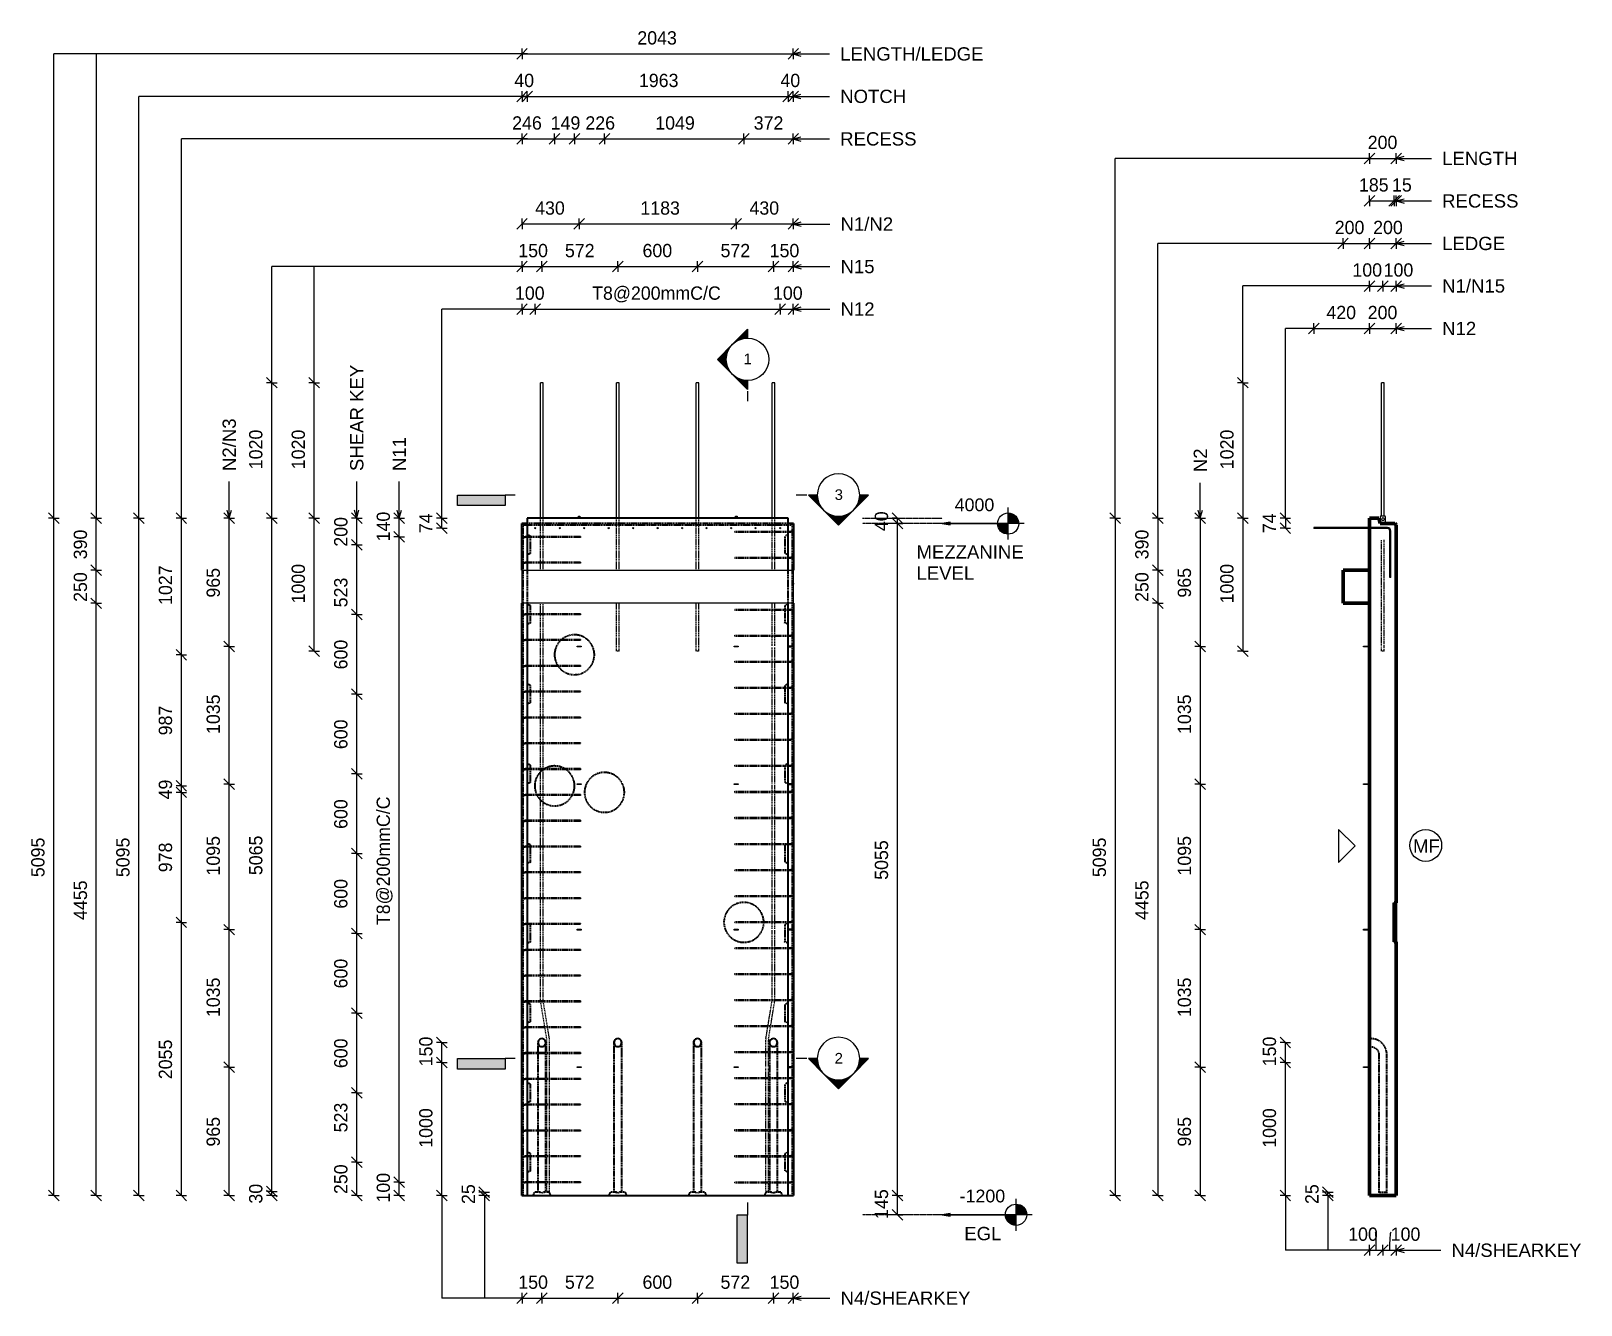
# Model space of a CAD drawing. Header units: millimetres. Extents: x -17705 to -6040, y -2219 to 7366.
import ezdxf

# ---------------------------------------------------------------- set-up
doc = ezdxf.new("R2010")
doc.units = ezdxf.units.MM
doc.linetypes.add('Dash', pattern=[6.36, 3.18, -3.18])
doc.linetypes.add('Overhead', pattern=[3.97, 2.38, -1.59])
for name, color, linetype, lineweight in [('A-ANNO-DIMS', 211, 'Continuous', 9), ('A-ANNO-DIMS-40', 211, 'Continuous', 9), ('A-DETL-MBND', 5, 'Continuous', 18), ('A-DETL-THIN', 151, 'Continuous', 18), ('A-FLOR-OVHD', 1, 'Overhead', 18), ('A-GENM', 13, 'Continuous', 18), ('A-WALL', 113, 'Continuous', 25), ('A-WALL-HDLN', 110, 'Dash', 25), ('G-ANNO-DIMS', 111, 'Continuous', 9), ('G-ANNO-SYMB', 111, 'Continuous', 9), ('G-ANNO-TEXT', 231, 'Continuous', 9), ('S-BEAM', 12, 'Continuous', 18), ('S-RBAR', 171, 'Continuous', 18)]:
    doc.layers.add(name, color=color, linetype=linetype, lineweight=lineweight)
doc.styles.add('Arial', font='arial.ttf', dxfattribs={"height": 80})
doc.styles.add('Arial_1', font='arial.ttf', dxfattribs={"height": 100})
doc.styles.add('Arial_2', font='arial.ttf', dxfattribs={"height": 96})
doc.styles.add('Nirmala UI Semilight', font='NirmalaS.ttf', dxfattribs={"height": 100})
doc.dimstyles.new('Arrow_Filled_-_2_5_NI_UI', dxfattribs={"dimscale": 304.8, "dimtxt": 104.736395, "dimasz": 0.262467, "dimexe": 0.131234, "dimexo": 0.0625, "dimgap": 0.131234, "dimtad": 1, "dimdec": 4, "dimzin": 0, "dimdsep": 46, "dimtxsty": 'Nirmala UI Semilight', "dimblk1": 'OBLIQUE', "dimblk2": 'OBLIQUE', "dimsah": 1, "dimcen": 0.09, "dimazin": 0, "dimtfac": 1, "dimtdec": 4, "dimtix": 1, "dimtmove": 0, "dimatfit": 3, "dimfxl": 0.131234, "dimfxlon": 1, "dimtvp": 1, "dimtolj": 1, "dimtzin": 0, "dimarcsym": 2})
doc.dimstyles.new('Arrow_Filled_-_2_5_NI_UI_1', dxfattribs={"dimscale": 304.8, "dimtxt": 104.736395, "dimasz": 0.262467, "dimexe": 0.131234, "dimexo": 0.0625, "dimgap": 0.131234, "dimtad": 1, "dimdec": 4, "dimzin": 0, "dimdsep": 46, "dimtxsty": 'Nirmala UI Semilight', "dimblk1": 'OBLIQUE', "dimblk2": 'OBLIQUE', "dimsah": 1, "dimcen": 0.09, "dimazin": 0, "dimtfac": 1, "dimtdec": 4, "dimtix": 1, "dimtmove": 2, "dimatfit": 3, "dimfxl": 0.131234, "dimfxlon": 1, "dimtvp": 1, "dimtolj": 1, "dimtzin": 0, "dimarcsym": 2})
doc.dimstyles.new('Arrow_Filled_-_2_5_NI_UI_2', dxfattribs={"dimscale": 304.8, "dimtxt": 104.736395, "dimasz": 0.262467, "dimexe": 0.131234, "dimexo": 0.0625, "dimgap": 0.131234, "dimtad": 1, "dimdec": 4, "dimzin": 0, "dimdsep": 46, "dimtxsty": 'Nirmala UI Semilight', "dimblk1": 'OBLIQUE', "dimblk2": 'OBLIQUE', "dimsah": 1, "dimcen": 0.09, "dimazin": 0, "dimtfac": 1, "dimtdec": 4, "dimtix": 1, "dimtmove": 1, "dimatfit": 3, "dimfxl": 0.131234, "dimfxlon": 1, "dimtvp": 1, "dimtolj": 1, "dimtzin": 0, "dimarcsym": 2})

msp = doc.modelspace()

# ---------------------------------------------------------------- texts
at = {"layer": 'G-ANNO-SYMB', "char_height": 80, "width": 76.962, "attachment_point": 1, "style": 'Arial'}
for s, insert in [('1', (-12342.39039, 4939.03535)), ('3', (-11656.92827, 3917.62658)), ('2', (-11656.92827, -322.37342))]:
    msp.add_mtext(s, dxfattribs=dict(at, insert=insert))
at = {"layer": 'G-ANNO-TEXT', "color": 7, "char_height": 100, "attachment_point": 1, "style": 'Arial_1'}
for s, insert, width in [('LENGTH/LEDGE', (-11615.32767, 7243.57187), 1305.14725), ('NOTCH', (-11615.32767, 6924.19687), 602.869), ('RECESS', (-11615.32767, 6604.19687), 692.658), ('LENGTH', (-7084.84538, 6457.47487), 686.2445), ('RECESS', (-7084.84538, 6137.47487), 692.658), ('N1/N2', (-11612.83445, 5963.57187), 477.80575), ('LEDGE', (-7084.84538, 5817.47487), 570.8015), ('N15', (-11612.83445, 5643.57187), 307.848), ('N1/N15', (-7084.84538, 5497.74419), 570.8015), ('N12', (-11612.83445, 5323.57187), 307.848), ('N12', (-7084.84538, 5177.74419), 307.848), ('MEZZANINE', (-11041.23813, 3496.35142), 971.64525), ('LEVEL', (-11041.23813, 3337.60142), 522.70025), ('MF', (-7303.75342, 1283.27087), 240.50625), ('EGL', (-10681.4391, -1631.31408), 336.70875), ('N4/SHEARKEY', (-7014.79854, -1756.67526), 1180.084), ('N4/SHEARKEY', (-11612.83445, -2117.29956), 1180.084)]:
    msp.add_mtext(s, dxfattribs=dict(at, insert=insert, width=width))
at = {"layer": 'G-ANNO-TEXT', "color": 7, "char_height": 100, "attachment_point": 1, "rotation": 90, "style": 'Arial_1'}
for s, insert, width in [('SHEAR KEY', (-15303.70308, 4055.3306), 965.23175), ('N2/N3', (-16263.70308, 4055.3306), 477.80575), ('N11', (-14983.70308, 4055.3306), 307.848), ('N2', (-8954.86526, 4046.77004), 214.85225)]:
    msp.add_mtext(s, dxfattribs=dict(at, insert=insert, width=width))

# ---------------------------------------------------------------- blocks, each defined once
blk = doc.blocks.new('M_Rectangular Corbel - M_Rectangular Corbel-1562977-Elevation Front')
at = {"layer": 'S-BEAM'}
for p, q in [((-14010, 3060), (-14010, 3310)), ((-14010, 3310), (-11968, 3310)), ((-11968, 3310), (-11968, 3060)), ((-11968, 3060), (-14010, 3060))]:
    blk.add_line(p, q, dxfattribs=at)
blk = doc.blocks.new('RR spread anchor face based - RR-SA-2_5-250-1726823-Elevation Front')
at = {"layer": 'A-GENM'}
for p, q in [((-12008, 1705), (-11970, 1705)), ((-11970, 1695), (-12008, 1695)), ((-11970, 1705), (-11965, 1705)), ((-11970, 1695), (-11970, 1705)), ((-11965, 1695), (-11970, 1695)), ((-11965, 1705), (-11965, 1695))]:
    blk.add_line(p, q, dxfattribs=at)
blk = doc.blocks.new('RR spread anchor face based - RR-SA-1_4-160-1726851-Elevation Front')
at = {"layer": 'A-GENM'}
for p, q in [((-13595, 608), (-13593, 608)), ((-13595, 602), (-13595, 608)), ((-13593, 602), (-13595, 602)), ((-13593, 608), (-13568, 608)), ((-13593, 602), (-13593, 608)), ((-13568, 602), (-13593, 602)), ((-13568, 608), (-13565, 608)), ((-13568, 602), (-13568, 608)), ((-13565, 602), (-13568, 602)), ((-13565, 608), (-13565, 602))]:
    blk.add_line(p, q, dxfattribs=at)
blk = doc.blocks.new('RR spread anchor face based - RR-SA-4_0-180-1726831-Elevation Front')
at = {"layer": 'A-GENM'}
for p, q in [((-13586, 3712), (-13586, 3717)), ((-13586, 3717), (-13574, 3717)), ((-13586, 3700), (-13586, 3712)), ((-13574, 3712), (-13586, 3712)), ((-13574, 3717), (-13574, 3712)), ((-13574, 3712), (-13574, 3700))]:
    blk.add_line(p, q, dxfattribs=at)
blk = doc.blocks.new('M_Rectangular Corbel - M_Rectangular Corbel-1562977-Elevation Right')
at = {"layer": 'S-BEAM', "lineweight": 50}
for p, q in [((12914, 3310), (12714, 3310)), ((12714, 3310), (12714, 3060)), ((12914, 3060), (12914, 3310)), ((12714, 3060), (12914, 3060))]:
    blk.add_line(p, q, dxfattribs=at)
blk = doc.blocks.new('RR spread anchor face based - RR-SA-1_4-160-1726851-Elevation Right')
at = {"layer": 'A-GENM'}
for p, q in [((12869, 608), (12874, 608)), ((12869, 602), (12869, 608)), ((12874, 602), (12869, 602)), ((12874, 608), (12914, 608)), ((12874, 608), (12874, 602)), ((12914, 602), (12874, 602))]:
    blk.add_line(p, q, dxfattribs=at)
blk = doc.blocks.new('RR spread anchor face based - RR-SA-4_0-180-1726831-Elevation Right')
at = {"layer": 'A-GENM'}
for p, q in [((12996, 3717), (12994, 3712)), ((12994, 3712), (12994, 3661)), ((13031, 3717), (12996, 3717)), ((13005, 3691), (13005, 3695)), ((13023, 3695), (13023, 3691)), ((13034, 3712), (13031, 3717)), ((13034, 3660), (13034, 3712))]:
    blk.add_line(p, q, dxfattribs=at)
for centre, start, end in [((13014, 3695), 0, 180), ((13014, 3691), 180, 0)]:
    blk.add_arc(centre, 9, start, end, dxfattribs=at)
blk = doc.blocks.new('Detail View - M_Section Tail - Filled Horizontal-14034-Elevation Front')
at = {"layer": 'G-ANNO-SYMB'}
blk.add_hatch(color=256, dxfattribs=at).paths.add_polyline_path([(-14136, -445), (-14136, -365), (-14496, -365), (-14496, -445)])
for p, q in [((-14496, -445), (-14496, -365)), ((-14496, -365), (-14136, -365)), ((-14136, -445), (-14496, -445)), ((-14136, -365), (-14136, -445))]:
    blk.add_line(p, q, dxfattribs=at)
blk = doc.blocks.new('Detail View - M_Section Head - Filled SHOP DWG-1002450-Elevation Front')
at = {"layer": 'G-ANNO-SYMB'}
h = blk.add_hatch(color=256, dxfattribs=at)
edge = h.paths.add_edge_path()
edge.add_line((-11854, -365), (-11788, -365))
edge.add_arc((-11628, -365), 160, 180, 225)
edge.add_line((-11741, -479), (-11854, -365))
h = blk.add_hatch(color=256, dxfattribs=at)
edge = h.paths.add_edge_path()
edge.add_line((-11401, -365), (-11514, -479))
edge.add_arc((-11628, -365), 160, 315, 360)
edge.add_line((-11468, -365), (-11401, -365))
h = blk.add_hatch(color=256, dxfattribs=at)
edge = h.paths.add_edge_path()
edge.add_line((-11628, -592), (-11741, -479))
edge.add_arc((-11628, -365), 160, 225, 270)
edge.add_line((-11628, -525), (-11628, -592))
h = blk.add_hatch(color=256, dxfattribs=at)
edge = h.paths.add_edge_path()
edge.add_line((-11628, -592), (-11628, -525))
edge.add_arc((-11628, -365), 160, 270, 315)
edge.add_line((-11514, -479), (-11628, -592))
for p, q in [((-11628, -592), (-11854, -365)), ((-11788, -365), (-11854, -365)), ((-11854, -365), (-11741, -479)), ((-11788, -365), (-11854, -365)), ((-11628, -592), (-11401, -365)), ((-11514, -479), (-11401, -365)), ((-11468, -365), (-11401, -365)), ((-11401, -365), (-11468, -365)), ((-11741, -479), (-11628, -592)), ((-11628, -592), (-11514, -479)), ((-11628, -525), (-11628, -592)), ((-11628, -592), (-11628, -525))]:
    blk.add_line(p, q, dxfattribs=at)
for start, end in [(360, 180), (180, 360), (180, 225), (315, 0), (225, 270), (270, 315)]:
    blk.add_arc((-11628, -365), 160, start, end, dxfattribs=at)
blk = doc.blocks.new('DIMBLOCK1-Elevation Front')
at = {"layer": 'A-ANNO-DIMS-40'}
for p, q in [((-14934, -1295), (-14974, -1255)), ((-14934, -1295), (-14974, -1295)), ((-14934, -1395), (-14974, -1355)), ((-14934, -1395), (-14974, -1395)), ((-14934, -1395), (-14934, -1295)), ((-14934, -1295), (-14894, -1335)), ((-14934, -1295), (-14894, -1295)), ((-14934, -1395), (-14894, -1435)), ((-14934, -1395), (-14894, -1395))]:
    blk.add_line(p, q, dxfattribs=at)
at = {"layer": 'A-ANNO-DIMS-40', "color": 0, "insert": (-15104, -1448), "char_height": 100, "width": 246.8, "attachment_point": 1, "rotation": 90, "line_spacing_factor": 1.142579, "style": 'Nirmala UI Semilight'}
blk.add_mtext('100', dxfattribs=at)
blk = doc.blocks.new('_Oblique')
at = {"color": 0, "linetype": 'ByBlock', "lineweight": -2}
blk.add_line((-0.5, -0.5), (0.5, 0.5), dxfattribs=at)
blk = doc.blocks.new('DIMBLOCK2-Elevation Front')
at = {"layer": 'A-ANNO-DIMS-40'}
for p, q in [((-14934, 3560), (-14974, 3600)), ((-14934, 3560), (-14974, 3560)), ((-14934, -1295), (-14934, 3560)), ((-14934, 3560), (-14894, 3520)), ((-14934, 3560), (-14894, 3560)), ((-14934, -1295), (-14974, -1255)), ((-14934, -1295), (-14974, -1295)), ((-14934, -1295), (-14894, -1335)), ((-14934, -1295), (-14894, -1295))]:
    blk.add_line(p, q, dxfattribs=at)
at = {"layer": 'A-ANNO-DIMS-40', "color": 0, "insert": (-15104, 639), "char_height": 100, "width": 1183.71, "attachment_point": 1, "rotation": 90, "line_spacing_factor": 1.142579, "style": 'Nirmala UI Semilight'}
blk.add_mtext('T8@200mmC/C', dxfattribs=at)
blk = doc.blocks.new('DIMBLOCK3-Elevation Front')
at = {"layer": 'A-ANNO-DIMS-40'}
for p, q in [((-14934, 3700), (-14974, 3740)), ((-14934, 3700), (-14974, 3700)), ((-14934, 3560), (-14934, 3700)), ((-14934, 3700), (-14894, 3660)), ((-14934, 3700), (-14894, 3700)), ((-14934, 3560), (-14974, 3600)), ((-14934, 3560), (-14974, 3560)), ((-14934, 3560), (-14894, 3520)), ((-14934, 3560), (-14894, 3560))]:
    blk.add_line(p, q, dxfattribs=at)
at = {"layer": 'A-ANNO-DIMS-40', "color": 0, "insert": (-15104, 3526), "char_height": 100, "width": 249.08, "attachment_point": 1, "rotation": 90, "line_spacing_factor": 1.142579, "style": 'Nirmala UI Semilight'}
blk.add_mtext('140', dxfattribs=at)
blk = doc.blocks.new('DIMBLOCK4-Elevation Front')
at = {"layer": 'A-ANNO-DIMS-40'}
for p, q in [((-15254, -1145), (-15294, -1105)), ((-15254, -1145), (-15294, -1145)), ((-15254, -1395), (-15254, -1145)), ((-15254, -1145), (-15214, -1185)), ((-15254, -1145), (-15214, -1145)), ((-15254, -1395), (-15294, -1355)), ((-15254, -1395), (-15294, -1395)), ((-15254, -1395), (-15214, -1435)), ((-15254, -1395), (-15214, -1395))]:
    blk.add_line(p, q, dxfattribs=at)
at = {"layer": 'A-ANNO-DIMS-40', "color": 0, "insert": (-15424, -1384), "char_height": 100, "width": 274.22, "attachment_point": 1, "rotation": 90, "line_spacing_factor": 1.142579, "style": 'Nirmala UI Semilight'}
blk.add_mtext('250', dxfattribs=at)
blk = doc.blocks.new('DIMBLOCK5-Elevation Front')
at = {"layer": 'A-ANNO-DIMS-40'}
for p, q in [((-15254, -623), (-15294, -583)), ((-15254, -623), (-15294, -623)), ((-15254, -1145), (-15254, -623)), ((-15254, -623), (-15214, -663)), ((-15254, -623), (-15214, -623)), ((-15254, -1145), (-15294, -1105)), ((-15254, -1145), (-15294, -1145)), ((-15254, -1145), (-15214, -1185)), ((-15254, -1145), (-15214, -1145))]:
    blk.add_line(p, q, dxfattribs=at)
at = {"layer": 'A-ANNO-DIMS-40', "color": 0, "insert": (-15424, -920), "char_height": 100, "width": 274.22, "attachment_point": 1, "rotation": 90, "line_spacing_factor": 1.142579, "style": 'Nirmala UI Semilight'}
blk.add_mtext('523', dxfattribs=at)
blk = doc.blocks.new('DIMBLOCK6-Elevation Front')
at = {"layer": 'A-ANNO-DIMS-40'}
for p, q in [((-15254, -23), (-15294, 17)), ((-15254, -23), (-15294, -23)), ((-15254, -623), (-15254, -23)), ((-15254, -23), (-15214, -63)), ((-15254, -23), (-15214, -23)), ((-15254, -623), (-15294, -583)), ((-15254, -623), (-15294, -623)), ((-15254, -623), (-15214, -663)), ((-15254, -623), (-15214, -623))]:
    blk.add_line(p, q, dxfattribs=at)
at = {"layer": 'A-ANNO-DIMS-40', "color": 0, "insert": (-15424, -437), "char_height": 100, "width": 274.22, "attachment_point": 1, "rotation": 90, "line_spacing_factor": 1.142579, "style": 'Nirmala UI Semilight'}
blk.add_mtext('600', dxfattribs=at)
blk = doc.blocks.new('DIMBLOCK7-Elevation Front')
at = {"layer": 'A-ANNO-DIMS-40'}
for p, q in [((-15254, 577), (-15294, 617)), ((-15254, 577), (-15294, 577)), ((-15254, -23), (-15254, 577)), ((-15254, 577), (-15214, 537)), ((-15254, 577), (-15214, 577)), ((-15254, -23), (-15294, 17)), ((-15254, -23), (-15294, -23)), ((-15254, -23), (-15214, -63)), ((-15254, -23), (-15214, -23))]:
    blk.add_line(p, q, dxfattribs=at)
at = {"layer": 'A-ANNO-DIMS-40', "color": 0, "insert": (-15424, 163), "char_height": 100, "width": 274.22, "attachment_point": 1, "rotation": 90, "line_spacing_factor": 1.142579, "style": 'Nirmala UI Semilight'}
blk.add_mtext('600', dxfattribs=at)
blk = doc.blocks.new('DIMBLOCK8-Elevation Front')
at = {"layer": 'A-ANNO-DIMS-40'}
for p, q in [((-15254, 1177), (-15294, 1217)), ((-15254, 1177), (-15294, 1177)), ((-15254, 577), (-15254, 1177)), ((-15254, 1177), (-15214, 1137)), ((-15254, 1177), (-15214, 1177)), ((-15254, 577), (-15294, 617)), ((-15254, 577), (-15294, 577)), ((-15254, 577), (-15214, 537)), ((-15254, 577), (-15214, 577))]:
    blk.add_line(p, q, dxfattribs=at)
at = {"layer": 'A-ANNO-DIMS-40', "color": 0, "insert": (-15424, 763), "char_height": 100, "width": 274.22, "attachment_point": 1, "rotation": 90, "line_spacing_factor": 1.142579, "style": 'Nirmala UI Semilight'}
blk.add_mtext('600', dxfattribs=at)
blk = doc.blocks.new('DIMBLOCK9-Elevation Front')
at = {"layer": 'A-ANNO-DIMS-40'}
for p, q in [((-15254, 1777), (-15294, 1817)), ((-15254, 1777), (-15294, 1777)), ((-15254, 1177), (-15254, 1777)), ((-15254, 1777), (-15214, 1737)), ((-15254, 1777), (-15214, 1777)), ((-15254, 1177), (-15294, 1217)), ((-15254, 1177), (-15294, 1177)), ((-15254, 1177), (-15214, 1137)), ((-15254, 1177), (-15214, 1177))]:
    blk.add_line(p, q, dxfattribs=at)
at = {"layer": 'A-ANNO-DIMS-40', "color": 0, "insert": (-15424, 1363), "char_height": 100, "width": 274.22, "attachment_point": 1, "rotation": 90, "line_spacing_factor": 1.142579, "style": 'Nirmala UI Semilight'}
blk.add_mtext('600', dxfattribs=at)
blk = doc.blocks.new('DIMBLOCK10-Elevation Front')
at = {"layer": 'A-ANNO-DIMS-40'}
for p, q in [((-15254, 2377), (-15294, 2417)), ((-15254, 2377), (-15294, 2377)), ((-15254, 1777), (-15254, 2377)), ((-15254, 2377), (-15214, 2337)), ((-15254, 2377), (-15214, 2377)), ((-15254, 1777), (-15294, 1817)), ((-15254, 1777), (-15294, 1777)), ((-15254, 1777), (-15214, 1737)), ((-15254, 1777), (-15214, 1777))]:
    blk.add_line(p, q, dxfattribs=at)
at = {"layer": 'A-ANNO-DIMS-40', "color": 0, "insert": (-15424, 1963), "char_height": 100, "width": 274.22, "attachment_point": 1, "rotation": 90, "line_spacing_factor": 1.142579, "style": 'Nirmala UI Semilight'}
blk.add_mtext('600', dxfattribs=at)
blk = doc.blocks.new('DIMBLOCK11-Elevation Front')
at = {"layer": 'A-ANNO-DIMS-40'}
for p, q in [((-15254, 2977), (-15294, 3017)), ((-15254, 2977), (-15294, 2977)), ((-15254, 2377), (-15254, 2977)), ((-15254, 2977), (-15214, 2937)), ((-15254, 2977), (-15214, 2977)), ((-15254, 2377), (-15294, 2417)), ((-15254, 2377), (-15294, 2377)), ((-15254, 2377), (-15214, 2337)), ((-15254, 2377), (-15214, 2377))]:
    blk.add_line(p, q, dxfattribs=at)
at = {"layer": 'A-ANNO-DIMS-40', "color": 0, "insert": (-15424, 2563), "char_height": 100, "width": 274.22, "attachment_point": 1, "rotation": 90, "line_spacing_factor": 1.142579, "style": 'Nirmala UI Semilight'}
blk.add_mtext('600', dxfattribs=at)
blk = doc.blocks.new('DIMBLOCK12-Elevation Front')
at = {"layer": 'A-ANNO-DIMS-40'}
for p, q in [((-15254, 3500), (-15294, 3540)), ((-15254, 3500), (-15294, 3500)), ((-15254, 2977), (-15254, 3500)), ((-15254, 3500), (-15214, 3460)), ((-15254, 3500), (-15214, 3500)), ((-15254, 2977), (-15294, 3017)), ((-15254, 2977), (-15294, 2977)), ((-15254, 2977), (-15214, 2937)), ((-15254, 2977), (-15214, 2977))]:
    blk.add_line(p, q, dxfattribs=at)
at = {"layer": 'A-ANNO-DIMS-40', "color": 0, "insert": (-15424, 3030), "char_height": 100, "width": 274.22, "attachment_point": 1, "rotation": 90, "line_spacing_factor": 1.142579, "style": 'Nirmala UI Semilight'}
blk.add_mtext('523', dxfattribs=at)
blk = doc.blocks.new('DIMBLOCK13-Elevation Front')
at = {"layer": 'A-ANNO-DIMS-40'}
for p, q in [((-15254, 3700), (-15294, 3740)), ((-15254, 3700), (-15294, 3700)), ((-15254, 3500), (-15254, 3700)), ((-15254, 3700), (-15214, 3660)), ((-15254, 3700), (-15214, 3700)), ((-15254, 3500), (-15294, 3540)), ((-15254, 3500), (-15294, 3500)), ((-15254, 3500), (-15214, 3460)), ((-15254, 3500), (-15214, 3500))]:
    blk.add_line(p, q, dxfattribs=at)
at = {"layer": 'A-ANNO-DIMS-40', "color": 0, "insert": (-15424, 3486), "char_height": 100, "width": 274.22, "attachment_point": 1, "rotation": 90, "line_spacing_factor": 1.142579, "style": 'Nirmala UI Semilight'}
blk.add_mtext('200', dxfattribs=at)
blk = doc.blocks.new('DIMBLOCK14-Elevation Front')
at = {"layer": 'A-ANNO-DIMS-40'}
for p, q in [((-14614, -395), (-14654, -355)), ((-14614, -395), (-14654, -395)), ((-14614, -1395), (-14614, -395)), ((-14614, -395), (-14574, -435)), ((-14614, -395), (-14574, -395)), ((-14614, -1395), (-14654, -1355)), ((-14614, -1395), (-14654, -1395)), ((-14614, -1395), (-14574, -1435)), ((-14614, -1395), (-14574, -1395))]:
    blk.add_line(p, q, dxfattribs=at)
at = {"layer": 'A-ANNO-DIMS-40', "color": 0, "insert": (-14784, -1036), "char_height": 100, "width": 338.2, "attachment_point": 1, "rotation": 90, "line_spacing_factor": 1.142579, "style": 'Nirmala UI Semilight'}
blk.add_mtext('1000', dxfattribs=at)
blk = doc.blocks.new('DIMBLOCK15-Elevation Front')
at = {"layer": 'A-ANNO-DIMS-40'}
for p, q in [((-14614, -245), (-14654, -205)), ((-14614, -245), (-14654, -245)), ((-14614, -395), (-14614, -245)), ((-14614, -245), (-14574, -285)), ((-14614, -245), (-14574, -245)), ((-14614, -395), (-14654, -355)), ((-14614, -395), (-14654, -395)), ((-14614, -395), (-14574, -435)), ((-14614, -395), (-14574, -395))]:
    blk.add_line(p, q, dxfattribs=at)
at = {"layer": 'A-ANNO-DIMS-40', "color": 0, "insert": (-14784, -423), "char_height": 100, "width": 246.8, "attachment_point": 1, "rotation": 90, "line_spacing_factor": 1.142579, "style": 'Nirmala UI Semilight'}
blk.add_mtext('150', dxfattribs=at)
blk = doc.blocks.new('DIMBLOCK16-Elevation Front')
at = {"layer": 'A-ANNO-DIMS-40'}
for p, q in [((-14294, -1370), (-14334, -1330)), ((-14294, -1395), (-14334, -1355)), ((-14294, -1370), (-14334, -1370)), ((-14294, -1395), (-14334, -1395)), ((-14294, -1395), (-14294, -1370)), ((-14294, -1370), (-14254, -1410)), ((-14294, -1370), (-14254, -1370)), ((-14294, -1395), (-14254, -1435)), ((-14294, -1395), (-14254, -1395))]:
    blk.add_line(p, q, dxfattribs=at)
at = {"layer": 'A-ANNO-DIMS-40', "color": 0, "insert": (-14464, -1459), "char_height": 100, "width": 182.81, "attachment_point": 1, "rotation": 90, "line_spacing_factor": 1.142579, "style": 'Nirmala UI Semilight'}
blk.add_mtext('25', dxfattribs=at)
blk = doc.blocks.new('DIMBLOCK17-Elevation Front')
at = {"layer": 'A-ANNO-DIMS-40'}
for p, q in [((-14010, -2167), (-14050, -2207)), ((-14010, -2167), (-13970, -2127)), ((-14010, -2167), (-14010, -2127)), ((-14010, -2167), (-13860, -2167)), ((-14010, -2167), (-14010, -2207)), ((-13860, -2167), (-13900, -2207)), ((-13860, -2167), (-13820, -2127)), ((-13860, -2167), (-13860, -2127)), ((-13860, -2167), (-13860, -2207))]:
    blk.add_line(p, q, dxfattribs=at)
at = {"layer": 'A-ANNO-DIMS-40', "color": 0, "insert": (-14038, -1997), "char_height": 100, "width": 246.8, "attachment_point": 1, "line_spacing_factor": 1.142579, "style": 'Nirmala UI Semilight'}
blk.add_mtext('150', dxfattribs=at)
blk = doc.blocks.new('DIMBLOCK18-Elevation Front')
at = {"layer": 'A-ANNO-DIMS-40'}
for p, q in [((-13860, -2167), (-13900, -2207)), ((-13860, -2167), (-13820, -2127)), ((-13860, -2167), (-13860, -2127)), ((-13860, -2167), (-13289, -2167)), ((-13860, -2167), (-13860, -2207)), ((-13289, -2167), (-13329, -2207)), ((-13289, -2167), (-13249, -2127)), ((-13289, -2167), (-13289, -2127)), ((-13289, -2167), (-13289, -2207))]:
    blk.add_line(p, q, dxfattribs=at)
at = {"layer": 'A-ANNO-DIMS-40', "color": 0, "insert": (-13687, -1997), "char_height": 100, "width": 269.65, "attachment_point": 1, "line_spacing_factor": 1.142579, "style": 'Nirmala UI Semilight'}
blk.add_mtext('572', dxfattribs=at)
blk = doc.blocks.new('DIMBLOCK19-Elevation Front')
at = {"layer": 'A-ANNO-DIMS-40'}
for p, q in [((-13289, -2167), (-13329, -2207)), ((-13289, -2167), (-13249, -2127)), ((-13289, -2167), (-13289, -2127)), ((-13289, -2167), (-12689, -2167)), ((-13289, -2167), (-13289, -2207)), ((-12689, -2167), (-12729, -2207)), ((-12689, -2167), (-12649, -2127)), ((-12689, -2167), (-12689, -2127)), ((-12689, -2167), (-12689, -2207))]:
    blk.add_line(p, q, dxfattribs=at)
at = {"layer": 'A-ANNO-DIMS-40', "color": 0, "insert": (-13103, -1997), "char_height": 100, "width": 274.22, "attachment_point": 1, "line_spacing_factor": 1.142579, "style": 'Nirmala UI Semilight'}
blk.add_mtext('600', dxfattribs=at)
blk = doc.blocks.new('DIMBLOCK20-Elevation Front')
at = {"layer": 'A-ANNO-DIMS-40'}
for p, q in [((-12689, -2167), (-12729, -2207)), ((-12689, -2167), (-12649, -2127)), ((-12689, -2167), (-12689, -2127)), ((-12689, -2167), (-12118, -2167)), ((-12689, -2167), (-12689, -2207)), ((-12118, -2167), (-12158, -2207)), ((-12118, -2167), (-12078, -2127)), ((-12118, -2167), (-12118, -2127)), ((-12118, -2167), (-12118, -2207))]:
    blk.add_line(p, q, dxfattribs=at)
at = {"layer": 'A-ANNO-DIMS-40', "color": 0, "insert": (-12516, -1997), "char_height": 100, "width": 269.65, "attachment_point": 1, "line_spacing_factor": 1.142579, "style": 'Nirmala UI Semilight'}
blk.add_mtext('572', dxfattribs=at)
blk = doc.blocks.new('DIMBLOCK21-Elevation Front')
at = {"layer": 'A-ANNO-DIMS-40'}
for p, q in [((-12118, -2167), (-12158, -2207)), ((-12118, -2167), (-12078, -2127)), ((-12118, -2167), (-12118, -2127)), ((-12118, -2167), (-11968, -2167)), ((-12118, -2167), (-12118, -2207)), ((-11968, -2167), (-12008, -2207)), ((-11968, -2167), (-11928, -2127)), ((-11968, -2167), (-11968, -2127)), ((-11968, -2167), (-11968, -2207))]:
    blk.add_line(p, q, dxfattribs=at)
at = {"layer": 'A-ANNO-DIMS-40', "color": 0, "insert": (-12146, -1997), "char_height": 100, "width": 246.8, "attachment_point": 1, "line_spacing_factor": 1.142579, "style": 'Nirmala UI Semilight'}
blk.add_mtext('150', dxfattribs=at)
blk = doc.blocks.new('DIMBLOCK22-Elevation Front')
at = {"layer": 'A-ANNO-DIMS-40'}
for p, q in [((-14010, 5594), (-13970, 5634)), ((-14010, 5594), (-14010, 5634)), ((-13860, 5594), (-13820, 5634)), ((-13860, 5594), (-13860, 5634)), ((-14010, 5594), (-14050, 5554)), ((-14010, 5594), (-13860, 5594)), ((-14010, 5594), (-14010, 5554)), ((-13860, 5594), (-13900, 5554)), ((-13860, 5594), (-13860, 5554))]:
    blk.add_line(p, q, dxfattribs=at)
at = {"layer": 'A-ANNO-DIMS-40', "color": 0, "insert": (-14038, 5764), "char_height": 100, "width": 246.8, "attachment_point": 1, "line_spacing_factor": 1.142579, "style": 'Nirmala UI Semilight'}
blk.add_mtext('150', dxfattribs=at)
blk = doc.blocks.new('DIMBLOCK23-Elevation Front')
at = {"layer": 'A-ANNO-DIMS-40'}
for p, q in [((-13860, 5594), (-13820, 5634)), ((-13860, 5594), (-13860, 5634)), ((-13289, 5594), (-13249, 5634)), ((-13289, 5594), (-13289, 5634)), ((-13860, 5594), (-13900, 5554)), ((-13860, 5594), (-13289, 5594)), ((-13860, 5594), (-13860, 5554)), ((-13289, 5594), (-13329, 5554)), ((-13289, 5594), (-13289, 5554))]:
    blk.add_line(p, q, dxfattribs=at)
at = {"layer": 'A-ANNO-DIMS-40', "color": 0, "insert": (-13687, 5764), "char_height": 100, "width": 269.65, "attachment_point": 1, "line_spacing_factor": 1.142579, "style": 'Nirmala UI Semilight'}
blk.add_mtext('572', dxfattribs=at)
blk = doc.blocks.new('DIMBLOCK24-Elevation Front')
at = {"layer": 'A-ANNO-DIMS-40'}
for p, q in [((-13289, 5594), (-13249, 5634)), ((-13289, 5594), (-13289, 5634)), ((-12689, 5594), (-12649, 5634)), ((-12689, 5594), (-12689, 5634)), ((-13289, 5594), (-13329, 5554)), ((-13289, 5594), (-12689, 5594)), ((-13289, 5594), (-13289, 5554)), ((-12689, 5594), (-12729, 5554)), ((-12689, 5594), (-12689, 5554))]:
    blk.add_line(p, q, dxfattribs=at)
at = {"layer": 'A-ANNO-DIMS-40', "color": 0, "insert": (-13103, 5764), "char_height": 100, "width": 274.22, "attachment_point": 1, "line_spacing_factor": 1.142579, "style": 'Nirmala UI Semilight'}
blk.add_mtext('600', dxfattribs=at)
blk = doc.blocks.new('DIMBLOCK25-Elevation Front')
at = {"layer": 'A-ANNO-DIMS-40'}
for p, q in [((-12689, 5594), (-12649, 5634)), ((-12689, 5594), (-12689, 5634)), ((-12118, 5594), (-12078, 5634)), ((-12118, 5594), (-12118, 5634)), ((-12689, 5594), (-12729, 5554)), ((-12689, 5594), (-12118, 5594)), ((-12689, 5594), (-12689, 5554)), ((-12118, 5594), (-12158, 5554)), ((-12118, 5594), (-12118, 5554))]:
    blk.add_line(p, q, dxfattribs=at)
at = {"layer": 'A-ANNO-DIMS-40', "color": 0, "insert": (-12516, 5764), "char_height": 100, "width": 269.65, "attachment_point": 1, "line_spacing_factor": 1.142579, "style": 'Nirmala UI Semilight'}
blk.add_mtext('572', dxfattribs=at)
blk = doc.blocks.new('DIMBLOCK26-Elevation Front')
at = {"layer": 'A-ANNO-DIMS-40'}
for p, q in [((-12118, 5594), (-12078, 5634)), ((-12118, 5594), (-12118, 5634)), ((-11968, 5594), (-11928, 5634)), ((-11968, 5594), (-11968, 5634)), ((-12118, 5594), (-12158, 5554)), ((-12118, 5594), (-11968, 5594)), ((-12118, 5594), (-12118, 5554)), ((-11968, 5594), (-12008, 5554)), ((-11968, 5594), (-11968, 5554))]:
    blk.add_line(p, q, dxfattribs=at)
at = {"layer": 'A-ANNO-DIMS-40', "color": 0, "insert": (-12146, 5764), "char_height": 100, "width": 246.8, "attachment_point": 1, "line_spacing_factor": 1.142579, "style": 'Nirmala UI Semilight'}
blk.add_mtext('150', dxfattribs=at)
blk = doc.blocks.new('DIMBLOCK27-Elevation Front')
at = {"layer": 'A-ANNO-DIMS-40'}
for p, q in [((-14614, 3700), (-14654, 3740)), ((-14614, 3700), (-14654, 3700)), ((-14614, 3626), (-14654, 3666)), ((-14614, 3626), (-14654, 3626)), ((-14614, 3626), (-14614, 3700)), ((-14614, 3700), (-14574, 3660)), ((-14614, 3700), (-14574, 3700)), ((-14614, 3626), (-14574, 3586)), ((-14614, 3626), (-14574, 3626))]:
    blk.add_line(p, q, dxfattribs=at)
at = {"layer": 'A-ANNO-DIMS-40', "color": 0, "insert": (-14784, 3588), "char_height": 100, "width": 180.53, "attachment_point": 1, "rotation": 90, "line_spacing_factor": 1.142579, "style": 'Nirmala UI Semilight'}
blk.add_mtext('74', dxfattribs=at)
blk = doc.blocks.new('DIMBLOCK28-Elevation Front')
at = {"layer": 'A-ANNO-DIMS-40'}
for p, q in [((-14010, 5274), (-14050, 5234)), ((-14010, 5274), (-13970, 5314)), ((-14010, 5274), (-14010, 5314)), ((-14010, 5274), (-13910, 5274)), ((-14010, 5274), (-14010, 5234)), ((-13910, 5274), (-13950, 5234)), ((-13910, 5274), (-13870, 5314)), ((-13910, 5274), (-13910, 5314)), ((-13910, 5274), (-13910, 5234))]:
    blk.add_line(p, q, dxfattribs=at)
at = {"layer": 'A-ANNO-DIMS-40', "color": 0, "insert": (-14063, 5444), "char_height": 100, "width": 246.8, "attachment_point": 1, "line_spacing_factor": 1.142579, "style": 'Nirmala UI Semilight'}
blk.add_mtext('100', dxfattribs=at)
blk = doc.blocks.new('DIMBLOCK29-Elevation Front')
at = {"layer": 'A-ANNO-DIMS-40'}
for p, q in [((-13910, 5274), (-13950, 5234)), ((-13910, 5274), (-13870, 5314)), ((-13910, 5274), (-13910, 5314)), ((-13910, 5274), (-12068, 5274)), ((-13910, 5274), (-13910, 5234)), ((-12068, 5274), (-12108, 5234)), ((-12068, 5274), (-12028, 5314)), ((-12068, 5274), (-12068, 5314)), ((-12068, 5274), (-12068, 5234))]:
    blk.add_line(p, q, dxfattribs=at)
at = {"layer": 'A-ANNO-DIMS-40', "color": 0, "insert": (-13482, 5444), "char_height": 100, "width": 1183.71, "attachment_point": 1, "line_spacing_factor": 1.142579, "style": 'Nirmala UI Semilight'}
blk.add_mtext('T8@200mmC/C', dxfattribs=at)
blk = doc.blocks.new('DIMBLOCK30-Elevation Front')
at = {"layer": 'A-ANNO-DIMS-40'}
for p, q in [((-12068, 5274), (-12108, 5234)), ((-12068, 5274), (-12028, 5314)), ((-12068, 5274), (-12068, 5314)), ((-12068, 5274), (-11968, 5274)), ((-12068, 5274), (-12068, 5234)), ((-11968, 5274), (-12008, 5234)), ((-11968, 5274), (-11928, 5314)), ((-11968, 5274), (-11968, 5314)), ((-11968, 5274), (-11968, 5234))]:
    blk.add_line(p, q, dxfattribs=at)
at = {"layer": 'A-ANNO-DIMS-40', "color": 0, "insert": (-12121, 5444), "char_height": 100, "width": 246.8, "attachment_point": 1, "line_spacing_factor": 1.142579, "style": 'Nirmala UI Semilight'}
blk.add_mtext('100', dxfattribs=at)
blk = doc.blocks.new('DIMBLOCK31-Elevation Front')
at = {"layer": 'A-ANNO-DIMS-40'}
for p, q in [((-15574, 3700), (-15614, 3740)), ((-15574, 3700), (-15614, 3700)), ((-15574, 2700), (-15574, 3700)), ((-15574, 3700), (-15534, 3660)), ((-15574, 3700), (-15534, 3700)), ((-15574, 2700), (-15614, 2740)), ((-15574, 2700), (-15614, 2700)), ((-15574, 2700), (-15534, 2660)), ((-15574, 2700), (-15534, 2700))]:
    blk.add_line(p, q, dxfattribs=at)
at = {"layer": 'A-ANNO-DIMS-40', "color": 0, "insert": (-15744, 3059), "char_height": 100, "width": 338.2, "attachment_point": 1, "rotation": 90, "line_spacing_factor": 1.142579, "style": 'Nirmala UI Semilight'}
blk.add_mtext('1000', dxfattribs=at)
blk = doc.blocks.new('DIMBLOCK32-Elevation Front')
at = {"layer": 'A-ANNO-DIMS-40'}
for p, q in [((-15574, 4720), (-15614, 4760)), ((-15574, 4720), (-15614, 4720)), ((-15574, 3700), (-15574, 4720)), ((-15574, 4720), (-15534, 4680)), ((-15574, 4720), (-15534, 4720)), ((-15574, 3700), (-15614, 3740)), ((-15574, 3700), (-15614, 3700)), ((-15574, 3700), (-15534, 3660)), ((-15574, 3700), (-15534, 3700))]:
    blk.add_line(p, q, dxfattribs=at)
at = {"layer": 'A-ANNO-DIMS-40', "color": 0, "insert": (-15744, 4069), "char_height": 100, "width": 338.2, "attachment_point": 1, "rotation": 90, "line_spacing_factor": 1.142579, "style": 'Nirmala UI Semilight'}
blk.add_mtext('1020', dxfattribs=at)
blk = doc.blocks.new('DIMBLOCK33-Elevation Front')
at = {"layer": 'A-ANNO-DIMS-40'}
for p, q in [((-15894, -1365), (-15934, -1325)), ((-15894, -1395), (-15934, -1355)), ((-15894, -1365), (-15934, -1365)), ((-15894, -1395), (-15934, -1395)), ((-15894, -1395), (-15894, -1365)), ((-15894, -1365), (-15854, -1405)), ((-15894, -1365), (-15854, -1365)), ((-15894, -1395), (-15854, -1435)), ((-15894, -1395), (-15854, -1395))]:
    blk.add_line(p, q, dxfattribs=at)
at = {"layer": 'A-ANNO-DIMS-40', "color": 0, "insert": (-16064, -1456), "char_height": 100, "width": 182.81, "attachment_point": 1, "rotation": 90, "line_spacing_factor": 1.142579, "style": 'Nirmala UI Semilight'}
blk.add_mtext('30', dxfattribs=at)
blk = doc.blocks.new('DIMBLOCK34-Elevation Front')
at = {"layer": 'A-ANNO-DIMS-40'}
for p, q in [((-15894, 3700), (-15934, 3740)), ((-15894, 3700), (-15934, 3700)), ((-15894, -1365), (-15894, 3700)), ((-15894, 3700), (-15854, 3660)), ((-15894, 3700), (-15854, 3700)), ((-15894, -1365), (-15934, -1325)), ((-15894, -1365), (-15934, -1365)), ((-15894, -1365), (-15854, -1405)), ((-15894, -1365), (-15854, -1365))]:
    blk.add_line(p, q, dxfattribs=at)
at = {"layer": 'A-ANNO-DIMS-40', "color": 0, "insert": (-16064, 1015), "char_height": 100, "width": 365.63, "attachment_point": 1, "rotation": 90, "line_spacing_factor": 1.142579, "style": 'Nirmala UI Semilight'}
blk.add_mtext('5065', dxfattribs=at)
blk = doc.blocks.new('DIMBLOCK35-Elevation Front')
at = {"layer": 'A-ANNO-DIMS-40'}
for p, q in [((-15894, 4720), (-15934, 4760)), ((-15894, 4720), (-15934, 4720)), ((-15894, 3700), (-15894, 4720)), ((-15894, 4720), (-15854, 4680)), ((-15894, 4720), (-15854, 4720)), ((-15894, 3700), (-15934, 3740)), ((-15894, 3700), (-15934, 3700)), ((-15894, 3700), (-15854, 3660)), ((-15894, 3700), (-15854, 3700))]:
    blk.add_line(p, q, dxfattribs=at)
at = {"layer": 'A-ANNO-DIMS-40', "color": 0, "insert": (-16064, 4069), "char_height": 100, "width": 338.2, "attachment_point": 1, "rotation": 90, "line_spacing_factor": 1.142579, "style": 'Nirmala UI Semilight'}
blk.add_mtext('1020', dxfattribs=at)
blk = doc.blocks.new('DIMBLOCK36-Elevation Front')
at = {"layer": 'A-ANNO-DIMS-40'}
for p, q in [((-14010, 5914), (-13970, 5954)), ((-14010, 5914), (-14010, 5954)), ((-13580, 5914), (-13540, 5954)), ((-13580, 5914), (-13580, 5954)), ((-14010, 5914), (-14050, 5874)), ((-14010, 5914), (-13580, 5914)), ((-14010, 5914), (-14010, 5874)), ((-13580, 5914), (-13620, 5874)), ((-13580, 5914), (-13580, 5874))]:
    blk.add_line(p, q, dxfattribs=at)
at = {"layer": 'A-ANNO-DIMS-40', "color": 0, "insert": (-13911, 6084), "char_height": 100, "width": 276.5, "attachment_point": 1, "line_spacing_factor": 1.142579, "style": 'Nirmala UI Semilight'}
blk.add_mtext('430', dxfattribs=at)
blk = doc.blocks.new('DIMBLOCK37-Elevation Front')
at = {"layer": 'A-ANNO-DIMS-40'}
for p, q in [((-13580, 5914), (-13540, 5954)), ((-13580, 5914), (-13580, 5954)), ((-12398, 5914), (-12358, 5954)), ((-12398, 5914), (-12398, 5954)), ((-13580, 5914), (-13620, 5874)), ((-13580, 5914), (-12398, 5914)), ((-13580, 5914), (-13580, 5874)), ((-12398, 5914), (-12438, 5874)), ((-12398, 5914), (-12398, 5874))]:
    blk.add_line(p, q, dxfattribs=at)
at = {"layer": 'A-ANNO-DIMS-40', "color": 0, "insert": (-13119, 6084), "char_height": 100, "width": 310.78, "attachment_point": 1, "line_spacing_factor": 1.142579, "style": 'Nirmala UI Semilight'}
blk.add_mtext('1183', dxfattribs=at)
blk = doc.blocks.new('DIMBLOCK38-Elevation Front')
at = {"layer": 'A-ANNO-DIMS-40'}
for p, q in [((-12398, 5914), (-12358, 5954)), ((-12398, 5914), (-12398, 5954)), ((-11968, 5914), (-11928, 5954)), ((-11968, 5914), (-11968, 5954)), ((-12398, 5914), (-12438, 5874)), ((-12398, 5914), (-11968, 5914)), ((-12398, 5914), (-12398, 5874)), ((-11968, 5914), (-12008, 5874)), ((-11968, 5914), (-11968, 5874))]:
    blk.add_line(p, q, dxfattribs=at)
at = {"layer": 'A-ANNO-DIMS-40', "color": 0, "insert": (-12298, 6084), "char_height": 100, "width": 276.5, "attachment_point": 1, "line_spacing_factor": 1.142579, "style": 'Nirmala UI Semilight'}
blk.add_mtext('430', dxfattribs=at)
blk = doc.blocks.new('DIMBLOCK39-Elevation Front')
at = {"layer": 'A-ANNO-DIMS-40'}
for p, q in [((-16214, -430), (-16254, -390)), ((-16214, -430), (-16254, -430)), ((-16214, -1395), (-16214, -430)), ((-16214, -430), (-16174, -470)), ((-16214, -430), (-16174, -430)), ((-16214, -1395), (-16254, -1355)), ((-16214, -1395), (-16254, -1395)), ((-16214, -1395), (-16174, -1435)), ((-16214, -1395), (-16174, -1395))]:
    blk.add_line(p, q, dxfattribs=at)
at = {"layer": 'A-ANNO-DIMS-40', "color": 0, "insert": (-16384, -1027), "char_height": 100, "width": 274.22, "attachment_point": 1, "rotation": 90, "line_spacing_factor": 1.142579, "style": 'Nirmala UI Semilight'}
blk.add_mtext('965', dxfattribs=at)
blk = doc.blocks.new('DIMBLOCK40-Elevation Front')
at = {"layer": 'A-ANNO-DIMS-40'}
for p, q in [((-16214, 605), (-16254, 645)), ((-16214, 605), (-16254, 605)), ((-16214, -430), (-16214, 605)), ((-16214, 605), (-16174, 565)), ((-16214, 605), (-16174, 605)), ((-16214, -430), (-16254, -390)), ((-16214, -430), (-16254, -430)), ((-16214, -430), (-16174, -470)), ((-16214, -430), (-16174, -430))]:
    blk.add_line(p, q, dxfattribs=at)
at = {"layer": 'A-ANNO-DIMS-40', "color": 0, "insert": (-16384, -53), "char_height": 100, "width": 338.2, "attachment_point": 1, "rotation": 90, "line_spacing_factor": 1.142579, "style": 'Nirmala UI Semilight'}
blk.add_mtext('1035', dxfattribs=at)
blk = doc.blocks.new('DIMBLOCK41-Elevation Front')
at = {"layer": 'A-ANNO-DIMS-40'}
for p, q in [((-16214, 1700), (-16254, 1740)), ((-16214, 1700), (-16254, 1700)), ((-16214, 605), (-16214, 1700)), ((-16214, 1700), (-16174, 1660)), ((-16214, 1700), (-16174, 1700)), ((-16214, 605), (-16254, 645)), ((-16214, 605), (-16254, 605)), ((-16214, 605), (-16174, 565)), ((-16214, 605), (-16174, 605))]:
    blk.add_line(p, q, dxfattribs=at)
at = {"layer": 'A-ANNO-DIMS-40', "color": 0, "insert": (-16384, 1012), "char_height": 100, "width": 338.2, "attachment_point": 1, "rotation": 90, "line_spacing_factor": 1.142579, "style": 'Nirmala UI Semilight'}
blk.add_mtext('1095', dxfattribs=at)
blk = doc.blocks.new('DIMBLOCK42-Elevation Front')
at = {"layer": 'A-ANNO-DIMS-40'}
for p, q in [((-16214, 2735), (-16254, 2775)), ((-16214, 2735), (-16254, 2735)), ((-16214, 1700), (-16214, 2735)), ((-16214, 2735), (-16174, 2695)), ((-16214, 2735), (-16174, 2735)), ((-16214, 1700), (-16254, 1740)), ((-16214, 1700), (-16254, 1700)), ((-16214, 1700), (-16174, 1660)), ((-16214, 1700), (-16174, 1700))]:
    blk.add_line(p, q, dxfattribs=at)
at = {"layer": 'A-ANNO-DIMS-40', "color": 0, "insert": (-16384, 2077), "char_height": 100, "width": 338.2, "attachment_point": 1, "rotation": 90, "line_spacing_factor": 1.142579, "style": 'Nirmala UI Semilight'}
blk.add_mtext('1035', dxfattribs=at)
blk = doc.blocks.new('DIMBLOCK43-Elevation Front')
at = {"layer": 'A-ANNO-DIMS-40'}
for p, q in [((-16214, 3700), (-16254, 3740)), ((-16214, 3700), (-16254, 3700)), ((-16214, 2735), (-16214, 3700)), ((-16214, 3700), (-16174, 3660)), ((-16214, 3700), (-16174, 3700)), ((-16214, 2735), (-16254, 2775)), ((-16214, 2735), (-16254, 2735)), ((-16214, 2735), (-16174, 2695)), ((-16214, 2735), (-16174, 2735))]:
    blk.add_line(p, q, dxfattribs=at)
at = {"layer": 'A-ANNO-DIMS-40', "color": 0, "insert": (-16384, 3103), "char_height": 100, "width": 274.22, "attachment_point": 1, "rotation": 90, "line_spacing_factor": 1.142579, "style": 'Nirmala UI Semilight'}
blk.add_mtext('965', dxfattribs=at)
blk = doc.blocks.new('DIMBLOCK44-Elevation Front')
at = {"layer": 'A-ANNO-DIMS-40'}
for p, q in [((-14010, 6554), (-14050, 6514)), ((-14010, 6554), (-13970, 6594)), ((-14010, 6554), (-14010, 6594)), ((-14010, 6554), (-13765, 6554)), ((-14010, 6554), (-14010, 6514)), ((-13765, 6554), (-13805, 6514)), ((-13765, 6554), (-13725, 6594)), ((-13765, 6554), (-13765, 6594)), ((-13765, 6554), (-13765, 6514))]:
    blk.add_line(p, q, dxfattribs=at)
at = {"layer": 'A-ANNO-DIMS-40', "color": 0, "insert": (-14084, 6724), "char_height": 100, "width": 276.5, "attachment_point": 1, "line_spacing_factor": 1.142579, "style": 'Nirmala UI Semilight'}
blk.add_mtext('246', dxfattribs=at)
blk = doc.blocks.new('DIMBLOCK45-Elevation Front')
at = {"layer": 'A-ANNO-DIMS-40'}
for p, q in [((-13765, 6554), (-13805, 6514)), ((-13765, 6554), (-13725, 6594)), ((-13765, 6554), (-13765, 6594)), ((-13765, 6554), (-13615, 6554)), ((-13765, 6554), (-13765, 6514)), ((-13615, 6554), (-13655, 6514)), ((-13615, 6554), (-13575, 6594)), ((-13615, 6554), (-13615, 6594)), ((-13615, 6554), (-13615, 6514))]:
    blk.add_line(p, q, dxfattribs=at)
at = {"layer": 'A-ANNO-DIMS-40', "color": 0, "insert": (-13794, 6724), "char_height": 100, "width": 249.08, "attachment_point": 1, "line_spacing_factor": 1.142579, "style": 'Nirmala UI Semilight'}
blk.add_mtext('149', dxfattribs=at)
blk = doc.blocks.new('DIMBLOCK46-Elevation Front')
at = {"layer": 'A-ANNO-DIMS-40'}
for p, q in [((-13615, 6554), (-13655, 6514)), ((-13615, 6554), (-13575, 6594)), ((-13615, 6554), (-13615, 6594)), ((-13615, 6554), (-13390, 6554)), ((-13615, 6554), (-13615, 6514)), ((-13390, 6554), (-13430, 6514)), ((-13390, 6554), (-13350, 6594)), ((-13390, 6554), (-13390, 6594)), ((-13390, 6554), (-13390, 6514))]:
    blk.add_line(p, q, dxfattribs=at)
at = {"layer": 'A-ANNO-DIMS-40', "color": 0, "insert": (-13533, 6724), "char_height": 100, "width": 274.22, "attachment_point": 1, "line_spacing_factor": 1.142579, "style": 'Nirmala UI Semilight'}
blk.add_mtext('226', dxfattribs=at)
blk = doc.blocks.new('DIMBLOCK47-Elevation Front')
at = {"layer": 'A-ANNO-DIMS-40'}
for p, q in [((-13390, 6554), (-13430, 6514)), ((-13390, 6554), (-13350, 6594)), ((-13390, 6554), (-13390, 6594)), ((-13390, 6554), (-12340, 6554)), ((-13390, 6554), (-13390, 6514)), ((-12340, 6554), (-12380, 6514)), ((-12340, 6554), (-12300, 6594)), ((-12340, 6554), (-12340, 6594)), ((-12340, 6554), (-12340, 6514))]:
    blk.add_line(p, q, dxfattribs=at)
at = {"layer": 'A-ANNO-DIMS-40', "color": 0, "insert": (-13007, 6724), "char_height": 100, "width": 340.49, "attachment_point": 1, "line_spacing_factor": 1.142579, "style": 'Nirmala UI Semilight'}
blk.add_mtext('1049', dxfattribs=at)
blk = doc.blocks.new('DIMBLOCK48-Elevation Front')
at = {"layer": 'A-ANNO-DIMS-40'}
for p, q in [((-12340, 6554), (-12380, 6514)), ((-12340, 6554), (-12300, 6594)), ((-12340, 6554), (-12340, 6594)), ((-12340, 6554), (-11968, 6554)), ((-12340, 6554), (-12340, 6514)), ((-11968, 6554), (-12008, 6514)), ((-11968, 6554), (-11928, 6594)), ((-11968, 6554), (-11968, 6594)), ((-11968, 6554), (-11968, 6514))]:
    blk.add_line(p, q, dxfattribs=at)
at = {"layer": 'A-ANNO-DIMS-40', "color": 0, "insert": (-12266, 6724), "char_height": 100, "width": 269.65, "attachment_point": 1, "line_spacing_factor": 1.142579, "style": 'Nirmala UI Semilight'}
blk.add_mtext('372', dxfattribs=at)
blk = doc.blocks.new('DIMBLOCK49-Elevation Front')
at = {"layer": 'A-ANNO-DIMS-40'}
for p, q in [((-16574, 660), (-16614, 700)), ((-16574, 660), (-16614, 660)), ((-16574, -1395), (-16574, 660)), ((-16574, 660), (-16534, 620)), ((-16574, 660), (-16534, 660)), ((-16574, -1395), (-16614, -1355)), ((-16574, -1395), (-16614, -1395)), ((-16574, -1395), (-16534, -1435)), ((-16574, -1395), (-16534, -1395))]:
    blk.add_line(p, q, dxfattribs=at)
at = {"layer": 'A-ANNO-DIMS-40', "color": 0, "insert": (-16744, -520), "char_height": 100, "width": 365.63, "attachment_point": 1, "rotation": 90, "line_spacing_factor": 1.142579, "style": 'Nirmala UI Semilight'}
blk.add_mtext('2055', dxfattribs=at)
blk = doc.blocks.new('DIMBLOCK50-Elevation Front')
at = {"layer": 'A-ANNO-DIMS-40'}
for p, q in [((-16574, 1638), (-16614, 1678)), ((-16574, 1638), (-16614, 1638)), ((-16574, 660), (-16574, 1638)), ((-16574, 1638), (-16534, 1598)), ((-16574, 1638), (-16534, 1638)), ((-16574, 660), (-16614, 700)), ((-16574, 660), (-16614, 660)), ((-16574, 660), (-16534, 620)), ((-16574, 660), (-16534, 660))]:
    blk.add_line(p, q, dxfattribs=at)
at = {"layer": 'A-ANNO-DIMS-40', "color": 0, "insert": (-16744, 1037), "char_height": 100, "width": 269.65, "attachment_point": 1, "rotation": 90, "line_spacing_factor": 1.142579, "style": 'Nirmala UI Semilight'}
blk.add_mtext('978', dxfattribs=at)
blk = doc.blocks.new('DIMBLOCK51-Elevation Front')
at = {"layer": 'A-ANNO-DIMS-40'}
for p, q in [((-16574, 1686), (-16614, 1726)), ((-16574, 1686), (-16614, 1686)), ((-16574, 1638), (-16614, 1678)), ((-16574, 1638), (-16614, 1638)), ((-16574, 1638), (-16574, 1686)), ((-16574, 1686), (-16534, 1646)), ((-16574, 1686), (-16534, 1686)), ((-16574, 1638), (-16534, 1598)), ((-16574, 1638), (-16534, 1638))]:
    blk.add_line(p, q, dxfattribs=at)
at = {"layer": 'A-ANNO-DIMS-40', "color": 0, "insert": (-16744, 1585), "char_height": 100, "width": 185.1, "attachment_point": 1, "rotation": 90, "line_spacing_factor": 1.142579, "style": 'Nirmala UI Semilight'}
blk.add_mtext('49', dxfattribs=at)
blk = doc.blocks.new('DIMBLOCK52-Elevation Front')
at = {"layer": 'A-ANNO-DIMS-40'}
for p, q in [((-16574, 2673), (-16614, 2713)), ((-16574, 2673), (-16614, 2673)), ((-16574, 1686), (-16574, 2673)), ((-16574, 2673), (-16534, 2633)), ((-16574, 2673), (-16534, 2673)), ((-16574, 1686), (-16614, 1726)), ((-16574, 1686), (-16614, 1686)), ((-16574, 1686), (-16534, 1646)), ((-16574, 1686), (-16534, 1686))]:
    blk.add_line(p, q, dxfattribs=at)
at = {"layer": 'A-ANNO-DIMS-40', "color": 0, "insert": (-16744, 2067), "char_height": 100, "width": 269.65, "attachment_point": 1, "rotation": 90, "line_spacing_factor": 1.142579, "style": 'Nirmala UI Semilight'}
blk.add_mtext('987', dxfattribs=at)
blk = doc.blocks.new('DIMBLOCK53-Elevation Front')
at = {"layer": 'A-ANNO-DIMS-40'}
for p, q in [((-16574, 3700), (-16614, 3740)), ((-16574, 3700), (-16614, 3700)), ((-16574, 2673), (-16574, 3700)), ((-16574, 3700), (-16534, 3660)), ((-16574, 3700), (-16534, 3700)), ((-16574, 2673), (-16614, 2713)), ((-16574, 2673), (-16614, 2673)), ((-16574, 2673), (-16534, 2633)), ((-16574, 2673), (-16534, 2673))]:
    blk.add_line(p, q, dxfattribs=at)
at = {"layer": 'A-ANNO-DIMS-40', "color": 0, "insert": (-16744, 3048), "char_height": 100, "width": 333.63, "attachment_point": 1, "rotation": 90, "line_spacing_factor": 1.142579, "style": 'Nirmala UI Semilight'}
blk.add_mtext('1027', dxfattribs=at)
blk = doc.blocks.new('DIMBLOCK54-Elevation Front')
at = {"layer": 'A-ANNO-DIMS-40'}
for p, q in [((-14010, 7194), (-13970, 7234)), ((-14010, 7194), (-14010, 7234)), ((-11968, 7194), (-11928, 7234)), ((-11968, 7194), (-11968, 7234)), ((-14010, 7194), (-14050, 7154)), ((-14010, 7194), (-11968, 7194)), ((-14010, 7194), (-14010, 7154)), ((-11968, 7194), (-12008, 7154)), ((-11968, 7194), (-11968, 7154))]:
    blk.add_line(p, q, dxfattribs=at)
at = {"layer": 'A-ANNO-DIMS-40', "color": 0, "insert": (-13142, 7364), "char_height": 100, "width": 367.91, "attachment_point": 1, "line_spacing_factor": 1.142579, "style": 'Nirmala UI Semilight'}
blk.add_mtext('2043', dxfattribs=at)
blk = doc.blocks.new('DIMBLOCK55-Elevation Front')
at = {"layer": 'A-ANNO-DIMS-40'}
for p, q in [((-14010, 6874), (-13970, 6914)), ((-14010, 6874), (-14010, 6914)), ((-13970, 6874), (-13930, 6914)), ((-13970, 6874), (-13970, 6914)), ((-14010, 6874), (-14050, 6834)), ((-14010, 6874), (-13970, 6874)), ((-13970, 6874), (-14010, 6834)), ((-14010, 6874), (-14010, 6834)), ((-13970, 6874), (-13970, 6834))]:
    blk.add_line(p, q, dxfattribs=at)
at = {"layer": 'A-ANNO-DIMS-40', "color": 0, "insert": (-14068, 7044), "char_height": 100, "width": 185.1, "attachment_point": 1, "line_spacing_factor": 1.142579, "style": 'Nirmala UI Semilight'}
blk.add_mtext('40', dxfattribs=at)
blk = doc.blocks.new('DIMBLOCK56-Elevation Front')
at = {"layer": 'A-ANNO-DIMS-40'}
for p, q in [((-13970, 6874), (-13930, 6914)), ((-13970, 6874), (-13970, 6914)), ((-12008, 6874), (-11968, 6914)), ((-12008, 6874), (-12008, 6914)), ((-13970, 6874), (-14010, 6834)), ((-13970, 6874), (-12008, 6874)), ((-13970, 6874), (-13970, 6834)), ((-12008, 6874), (-12048, 6834)), ((-12008, 6874), (-12008, 6834))]:
    blk.add_line(p, q, dxfattribs=at)
at = {"layer": 'A-ANNO-DIMS-40', "color": 0, "insert": (-13130, 7044), "char_height": 100, "width": 338.2, "attachment_point": 1, "line_spacing_factor": 1.142579, "style": 'Nirmala UI Semilight'}
blk.add_mtext('1963', dxfattribs=at)
blk = doc.blocks.new('DIMBLOCK57-Elevation Front')
at = {"layer": 'A-ANNO-DIMS-40'}
for p, q in [((-12008, 6874), (-11968, 6914)), ((-12008, 6874), (-12008, 6914)), ((-11968, 6874), (-11928, 6914)), ((-11968, 6874), (-11968, 6914)), ((-12008, 6874), (-12048, 6834)), ((-12008, 6874), (-11968, 6874)), ((-11968, 6874), (-12008, 6834)), ((-12008, 6874), (-12008, 6834)), ((-11968, 6874), (-11968, 6834))]:
    blk.add_line(p, q, dxfattribs=at)
at = {"layer": 'A-ANNO-DIMS-40', "color": 0, "insert": (-12065, 7044), "char_height": 100, "width": 185.1, "attachment_point": 1, "line_spacing_factor": 1.142579, "style": 'Nirmala UI Semilight'}
blk.add_mtext('40', dxfattribs=at)
blk = doc.blocks.new('DIMBLOCK58-Elevation Front')
at = {"layer": 'A-ANNO-DIMS-40'}
for p, q in [((-17214, 3060), (-17254, 3100)), ((-17214, 3060), (-17254, 3060)), ((-17214, -1395), (-17214, 3060)), ((-17214, 3060), (-17174, 3020)), ((-17214, 3060), (-17174, 3060)), ((-17214, -1395), (-17254, -1355)), ((-17214, -1395), (-17254, -1395)), ((-17214, -1395), (-17174, -1435)), ((-17214, -1395), (-17174, -1395))]:
    blk.add_line(p, q, dxfattribs=at)
at = {"layer": 'A-ANNO-DIMS-40', "color": 0, "insert": (-17384, 678), "char_height": 100, "width": 370.2, "attachment_point": 1, "rotation": 90, "line_spacing_factor": 1.142579, "style": 'Nirmala UI Semilight'}
blk.add_mtext('4455', dxfattribs=at)
blk = doc.blocks.new('DIMBLOCK59-Elevation Front')
at = {"layer": 'A-ANNO-DIMS-40'}
for p, q in [((-17214, 3310), (-17254, 3350)), ((-17214, 3310), (-17254, 3310)), ((-17214, 3060), (-17214, 3310)), ((-17214, 3310), (-17174, 3270)), ((-17214, 3310), (-17174, 3310)), ((-17214, 3060), (-17254, 3100)), ((-17214, 3060), (-17254, 3060)), ((-17214, 3060), (-17174, 3020)), ((-17214, 3060), (-17174, 3060))]:
    blk.add_line(p, q, dxfattribs=at)
at = {"layer": 'A-ANNO-DIMS-40', "color": 0, "insert": (-17384, 3071), "char_height": 100, "width": 274.22, "attachment_point": 1, "rotation": 90, "line_spacing_factor": 1.142579, "style": 'Nirmala UI Semilight'}
blk.add_mtext('250', dxfattribs=at)
blk = doc.blocks.new('DIMBLOCK60-Elevation Front')
at = {"layer": 'A-ANNO-DIMS-40'}
for p, q in [((-17214, 3700), (-17254, 3740)), ((-17214, 3700), (-17254, 3700)), ((-17214, 3310), (-17214, 3700)), ((-17214, 3700), (-17174, 3660)), ((-17214, 3700), (-17174, 3700)), ((-17214, 3310), (-17254, 3350)), ((-17214, 3310), (-17254, 3310)), ((-17214, 3310), (-17174, 3270)), ((-17214, 3310), (-17174, 3310))]:
    blk.add_line(p, q, dxfattribs=at)
at = {"layer": 'A-ANNO-DIMS-40', "color": 0, "insert": (-17384, 3391), "char_height": 100, "width": 274.22, "attachment_point": 1, "rotation": 90, "line_spacing_factor": 1.142579, "style": 'Nirmala UI Semilight'}
blk.add_mtext('390', dxfattribs=at)
blk = doc.blocks.new('DIMBLOCK61-Elevation Front')
at = {"layer": 'A-ANNO-DIMS-40'}
for p, q in [((-17534, 3700), (-17574, 3740)), ((-17534, 3700), (-17574, 3700)), ((-17534, -1395), (-17534, 3700)), ((-17534, 3700), (-17494, 3660)), ((-17534, 3700), (-17494, 3700)), ((-17534, -1395), (-17574, -1355)), ((-17534, -1395), (-17574, -1395)), ((-17534, -1395), (-17494, -1435)), ((-17534, -1395), (-17494, -1395))]:
    blk.add_line(p, q, dxfattribs=at)
at = {"layer": 'A-ANNO-DIMS-40', "color": 0, "insert": (-17704, 1000), "char_height": 100, "width": 365.63, "attachment_point": 1, "rotation": 90, "line_spacing_factor": 1.142579, "style": 'Nirmala UI Semilight'}
blk.add_mtext('5095', dxfattribs=at)
blk = doc.blocks.new('DIMBLOCK62-Elevation Front')
at = {"layer": 'A-ANNO-DIMS-40'}
for p, q in [((-16894, 3700), (-16934, 3740)), ((-16894, 3700), (-16934, 3700)), ((-16894, -1395), (-16894, 3700)), ((-16894, 3700), (-16854, 3660)), ((-16894, 3700), (-16854, 3700)), ((-16894, -1395), (-16934, -1355)), ((-16894, -1395), (-16934, -1395)), ((-16894, -1395), (-16854, -1435)), ((-16894, -1395), (-16854, -1395))]:
    blk.add_line(p, q, dxfattribs=at)
at = {"layer": 'A-ANNO-DIMS-40', "color": 0, "insert": (-17064, 1000), "char_height": 100, "width": 365.63, "attachment_point": 1, "rotation": 90, "line_spacing_factor": 1.142579, "style": 'Nirmala UI Semilight'}
blk.add_mtext('5095', dxfattribs=at)
blk = doc.blocks.new('DIMBLOCK63-Elevation Front')
at = {"layer": 'A-ANNO-DIMS-40'}
for p, q in [((-11184, -1395), (-11224, -1355)), ((-11184, -1395), (-11224, -1395)), ((-11184, -1540), (-11184, -1395)), ((-11184, -1395), (-11144, -1435)), ((-11184, -1395), (-11144, -1395)), ((-11184, -1540), (-11224, -1500)), ((-11184, -1540), (-11224, -1540)), ((-11184, -1540), (-11144, -1580)), ((-11184, -1540), (-11144, -1540))]:
    blk.add_line(p, q, dxfattribs=at)
at = {"layer": 'A-ANNO-DIMS-40', "color": 0, "insert": (-11355, -1571), "char_height": 100, "width": 249.08, "attachment_point": 1, "rotation": 90, "line_spacing_factor": 1.142579, "style": 'Nirmala UI Semilight'}
blk.add_mtext('145', dxfattribs=at)
blk = doc.blocks.new('DIMBLOCK64-Elevation Front')
at = {"layer": 'A-ANNO-DIMS-40'}
for p, q in [((-11184, 3660), (-11224, 3700)), ((-11184, 3660), (-11224, 3660)), ((-11184, -1395), (-11184, 3660)), ((-11184, 3660), (-11144, 3620)), ((-11184, 3660), (-11144, 3660)), ((-11184, -1395), (-11224, -1355)), ((-11184, -1395), (-11224, -1395)), ((-11184, -1395), (-11144, -1435)), ((-11184, -1395), (-11144, -1395))]:
    blk.add_line(p, q, dxfattribs=at)
at = {"layer": 'A-ANNO-DIMS-40', "color": 0, "insert": (-11355, 980), "char_height": 100, "width": 365.63, "attachment_point": 1, "rotation": 90, "line_spacing_factor": 1.142579, "style": 'Nirmala UI Semilight'}
blk.add_mtext('5055', dxfattribs=at)
blk = doc.blocks.new('DIMBLOCK65-Elevation Front')
at = {"layer": 'A-ANNO-DIMS-40'}
for p, q in [((-11184, 3700), (-11224, 3740)), ((-11184, 3700), (-11224, 3700)), ((-11184, 3660), (-11224, 3700)), ((-11184, 3660), (-11224, 3660)), ((-11184, 3660), (-11184, 3700)), ((-11184, 3700), (-11144, 3660)), ((-11184, 3700), (-11144, 3700)), ((-11184, 3660), (-11144, 3620)), ((-11184, 3660), (-11144, 3660))]:
    blk.add_line(p, q, dxfattribs=at)
at = {"layer": 'A-ANNO-DIMS-40', "color": 0, "insert": (-11355, 3603), "char_height": 100, "width": 185.1, "attachment_point": 1, "rotation": 90, "line_spacing_factor": 1.142579, "style": 'Nirmala UI Semilight'}
blk.add_mtext('40', dxfattribs=at)
blk = doc.blocks.new('Spot Elevations - M_Spot Elevation - Target Filled-10609-Elevation Front')
at = {"layer": 'G-ANNO-DIMS'}
h = blk.add_hatch(color=256, dxfattribs=at)
edge = h.paths.add_edge_path()
edge.add_line((-10351, 3660), (-10271, 3660))
edge.add_arc((-10351, 3660), 80, 0, 90)
edge.add_line((-10351, 3740), (-10351, 3660))
h = blk.add_hatch(color=256, dxfattribs=at)
edge = h.paths.add_edge_path()
edge.add_line((-10351, 3660), (-10431, 3660))
edge.add_arc((-10351, 3660), 80, 180, 270)
edge.add_line((-10351, 3580), (-10351, 3660))
for p, q in [((-10351, 3540), (-10351, 3780)), ((-10231, 3660), (-10911, 3660))]:
    blk.add_line(p, q, dxfattribs=at)
blk.add_circle((-10351, 3660), 80, dxfattribs=at)
blk = doc.blocks.new('DIMBLOCK66-Elevation Right')
at = {"layer": 'A-ANNO-DIMS-40'}
for p, q in [((-7631, -1807), (-7671, -1847)), ((-7631, -1807), (-7591, -1767)), ((-7631, -1807), (-7631, -1767)), ((-7631, -1807), (-7531, -1807)), ((-7631, -1807), (-7631, -1847)), ((-7531, -1807), (-7571, -1847)), ((-7531, -1807), (-7491, -1767)), ((-7531, -1807), (-7531, -1767)), ((-7531, -1807), (-7531, -1847))]:
    blk.add_line(p, q, dxfattribs=at)
blk.add_ellipse((-7586, -1807), major_axis=(0, 135), ratio=0.038448, start_param=4.712389, end_param=6.283185, dxfattribs=at)
at = {"layer": 'A-ANNO-DIMS-40', "color": 0, "insert": (-7792, -1636), "char_height": 100, "width": 246.8, "attachment_point": 1, "line_spacing_factor": 1.142579, "style": 'Nirmala UI Semilight'}
blk.add_mtext('100', dxfattribs=at)
blk = doc.blocks.new('DIMBLOCK67-Elevation Right')
at = {"layer": 'A-ANNO-DIMS-40'}
for p, q in [((-7531, -1807), (-7571, -1847)), ((-7531, -1807), (-7491, -1767)), ((-7531, -1807), (-7531, -1767)), ((-7531, -1807), (-7431, -1807)), ((-7531, -1807), (-7531, -1847)), ((-7431, -1807), (-7471, -1847)), ((-7431, -1807), (-7391, -1767)), ((-7431, -1807), (-7431, -1767)), ((-7431, -1807), (-7431, -1847))]:
    blk.add_line(p, q, dxfattribs=at)
blk.add_ellipse((-7472, -1807), major_axis=(0, 135), ratio=0.063784, start_param=0, end_param=1.570796, dxfattribs=at)
at = {"layer": 'A-ANNO-DIMS-40', "color": 0, "insert": (-7472, -1636), "char_height": 100, "width": 246.8, "attachment_point": 1, "line_spacing_factor": 1.142579, "style": 'Nirmala UI Semilight'}
blk.add_mtext('100', dxfattribs=at)
blk = doc.blocks.new('DIMBLOCK68-Elevation Right')
at = {"layer": 'A-ANNO-DIMS-40'}
for p, q in [((-8265, -395), (-8305, -355)), ((-8265, -395), (-8305, -395)), ((-8265, -1395), (-8265, -395)), ((-8265, -395), (-8225, -435)), ((-8265, -395), (-8225, -395)), ((-8265, -1395), (-8305, -1355)), ((-8265, -1395), (-8305, -1395)), ((-8265, -1395), (-8225, -1435)), ((-8265, -1395), (-8225, -1395))]:
    blk.add_line(p, q, dxfattribs=at)
at = {"layer": 'A-ANNO-DIMS-40', "color": 0, "insert": (-8435, -1036), "char_height": 100, "width": 338.2, "attachment_point": 1, "rotation": 90, "line_spacing_factor": 1.142579, "style": 'Nirmala UI Semilight'}
blk.add_mtext('1000', dxfattribs=at)
blk = doc.blocks.new('DIMBLOCK69-Elevation Right')
at = {"layer": 'A-ANNO-DIMS-40'}
for p, q in [((-8265, -245), (-8305, -205)), ((-8265, -245), (-8305, -245)), ((-8265, -395), (-8265, -245)), ((-8265, -245), (-8225, -285)), ((-8265, -245), (-8225, -245)), ((-8265, -395), (-8305, -355)), ((-8265, -395), (-8305, -395)), ((-8265, -395), (-8225, -435)), ((-8265, -395), (-8225, -395))]:
    blk.add_line(p, q, dxfattribs=at)
at = {"layer": 'A-ANNO-DIMS-40', "color": 0, "insert": (-8435, -423), "char_height": 100, "width": 246.8, "attachment_point": 1, "rotation": 90, "line_spacing_factor": 1.142579, "style": 'Nirmala UI Semilight'}
blk.add_mtext('150', dxfattribs=at)
blk = doc.blocks.new('DIMBLOCK70-Elevation Right')
at = {"layer": 'A-ANNO-DIMS-40'}
for p, q in [((-7945, -1370), (-7985, -1330)), ((-7945, -1395), (-7985, -1355)), ((-7945, -1370), (-7985, -1370)), ((-7945, -1395), (-7985, -1395)), ((-7945, -1395), (-7945, -1370)), ((-7945, -1370), (-7905, -1410)), ((-7945, -1370), (-7905, -1370)), ((-7945, -1395), (-7905, -1435)), ((-7945, -1395), (-7905, -1395))]:
    blk.add_line(p, q, dxfattribs=at)
at = {"layer": 'A-ANNO-DIMS-40', "color": 0, "insert": (-8115, -1459), "char_height": 100, "width": 182.81, "attachment_point": 1, "rotation": 90, "line_spacing_factor": 1.142579, "style": 'Nirmala UI Semilight'}
blk.add_mtext('25', dxfattribs=at)
blk = doc.blocks.new('DIMBLOCK71-Elevation Right')
at = {"layer": 'A-ANNO-DIMS-40'}
for p, q in [((-8265, 3700), (-8305, 3740)), ((-8265, 3700), (-8305, 3700)), ((-8265, 3626), (-8305, 3666)), ((-8265, 3626), (-8305, 3626)), ((-8265, 3700), (-8265, 3626)), ((-8265, 3700), (-8225, 3660)), ((-8265, 3700), (-8225, 3700)), ((-8265, 3626), (-8225, 3586)), ((-8265, 3626), (-8225, 3626))]:
    blk.add_line(p, q, dxfattribs=at)
at = {"layer": 'A-ANNO-DIMS-40', "color": 0, "insert": (-8435, 3588), "char_height": 100, "width": 180.53, "attachment_point": 1, "rotation": 90, "line_spacing_factor": 1.142579, "style": 'Nirmala UI Semilight'}
blk.add_mtext('74', dxfattribs=at)
blk = doc.blocks.new('DIMBLOCK72-Elevation Right')
at = {"layer": 'A-ANNO-DIMS-40'}
for p, q in [((-8585, 4720), (-8625, 4760)), ((-8585, 4720), (-8625, 4720)), ((-8585, 4720), (-8585, 3700)), ((-8585, 4720), (-8545, 4680)), ((-8585, 4720), (-8545, 4720)), ((-8585, 3700), (-8625, 3740)), ((-8585, 3700), (-8625, 3700)), ((-8585, 3700), (-8545, 3660)), ((-8585, 3700), (-8545, 3700))]:
    blk.add_line(p, q, dxfattribs=at)
at = {"layer": 'A-ANNO-DIMS-40', "color": 0, "insert": (-8755, 4069), "char_height": 100, "width": 338.2, "attachment_point": 1, "rotation": 90, "line_spacing_factor": 1.142579, "style": 'Nirmala UI Semilight'}
blk.add_mtext('1020', dxfattribs=at)
blk = doc.blocks.new('DIMBLOCK73-Elevation Right')
at = {"layer": 'A-ANNO-DIMS-40'}
for p, q in [((-8585, 3700), (-8625, 3740)), ((-8585, 3700), (-8625, 3700)), ((-8585, 3700), (-8585, 2700)), ((-8585, 3700), (-8545, 3660)), ((-8585, 3700), (-8545, 3700)), ((-8585, 2700), (-8625, 2740)), ((-8585, 2700), (-8625, 2700)), ((-8585, 2700), (-8545, 2660)), ((-8585, 2700), (-8545, 2700))]:
    blk.add_line(p, q, dxfattribs=at)
at = {"layer": 'A-ANNO-DIMS-40', "color": 0, "insert": (-8755, 3059), "char_height": 100, "width": 338.2, "attachment_point": 1, "rotation": 90, "line_spacing_factor": 1.142579, "style": 'Nirmala UI Semilight'}
blk.add_mtext('1000', dxfattribs=at)
blk = doc.blocks.new('DIMBLOCK74-Elevation Right')
at = {"layer": 'A-ANNO-DIMS-40'}
for p, q in [((-8051, 5127), (-8011, 5167)), ((-8051, 5127), (-8051, 5167)), ((-7631, 5127), (-7591, 5167)), ((-7631, 5127), (-7631, 5167)), ((-8051, 5127), (-8091, 5087)), ((-8051, 5127), (-7631, 5127)), ((-8051, 5127), (-8051, 5087)), ((-7631, 5127), (-7671, 5087)), ((-7631, 5127), (-7631, 5087))]:
    blk.add_line(p, q, dxfattribs=at)
at = {"layer": 'A-ANNO-DIMS-40', "color": 0, "insert": (-7956, 5298), "char_height": 100, "width": 276.5, "attachment_point": 1, "line_spacing_factor": 1.142579, "style": 'Nirmala UI Semilight'}
blk.add_mtext('420', dxfattribs=at)
blk = doc.blocks.new('DIMBLOCK75-Elevation Right')
at = {"layer": 'A-ANNO-DIMS-40'}
for p, q in [((-7631, 5127), (-7591, 5167)), ((-7631, 5127), (-7631, 5167)), ((-7431, 5127), (-7391, 5167)), ((-7431, 5127), (-7431, 5167)), ((-7631, 5127), (-7671, 5087)), ((-7631, 5127), (-7431, 5127)), ((-7631, 5127), (-7631, 5087)), ((-7431, 5127), (-7471, 5087)), ((-7431, 5127), (-7431, 5087))]:
    blk.add_line(p, q, dxfattribs=at)
at = {"layer": 'A-ANNO-DIMS-40', "color": 0, "insert": (-7645, 5298), "char_height": 100, "width": 274.22, "attachment_point": 1, "line_spacing_factor": 1.142579, "style": 'Nirmala UI Semilight'}
blk.add_mtext('200', dxfattribs=at)
blk = doc.blocks.new('DIMBLOCK76-Elevation Right')
at = {"layer": 'A-ANNO-DIMS-40'}
for p, q in [((-7631, 5447), (-7591, 5487)), ((-7631, 5447), (-7631, 5487)), ((-7531, 5447), (-7491, 5487)), ((-7531, 5447), (-7531, 5487)), ((-7631, 5447), (-7671, 5407)), ((-7631, 5447), (-7531, 5447)), ((-7631, 5447), (-7631, 5407)), ((-7531, 5447), (-7571, 5407)), ((-7531, 5447), (-7531, 5407))]:
    blk.add_line(p, q, dxfattribs=at)
at = {"layer": 'A-ANNO-DIMS-40', "color": 0, "insert": (-7760, 5618), "char_height": 100, "width": 246.8, "attachment_point": 1, "line_spacing_factor": 1.142579, "style": 'Nirmala UI Semilight'}
blk.add_mtext('100', dxfattribs=at)
blk = doc.blocks.new('DIMBLOCK77-Elevation Right')
at = {"layer": 'A-ANNO-DIMS-40'}
for p, q in [((-7531, 5447), (-7491, 5487)), ((-7531, 5447), (-7531, 5487)), ((-7431, 5447), (-7391, 5487)), ((-7431, 5447), (-7431, 5487)), ((-7531, 5447), (-7571, 5407)), ((-7531, 5447), (-7431, 5447)), ((-7531, 5447), (-7531, 5407)), ((-7431, 5447), (-7471, 5407)), ((-7431, 5447), (-7431, 5407))]:
    blk.add_line(p, q, dxfattribs=at)
at = {"layer": 'A-ANNO-DIMS-40', "color": 0, "insert": (-7525, 5618), "char_height": 100, "width": 246.8, "attachment_point": 1, "line_spacing_factor": 1.142579, "style": 'Nirmala UI Semilight'}
blk.add_mtext('100', dxfattribs=at)
blk = doc.blocks.new('DIMBLOCK78-Elevation Right')
at = {"layer": 'A-ANNO-DIMS-40'}
for p, q in [((-7831, 5767), (-7871, 5727)), ((-7831, 5767), (-7791, 5807)), ((-7831, 5767), (-7831, 5807)), ((-7831, 5767), (-7631, 5767)), ((-7831, 5767), (-7831, 5727)), ((-7631, 5767), (-7671, 5727)), ((-7631, 5767), (-7591, 5807)), ((-7631, 5767), (-7631, 5807)), ((-7631, 5767), (-7631, 5727))]:
    blk.add_line(p, q, dxfattribs=at)
at = {"layer": 'A-ANNO-DIMS-40', "color": 0, "insert": (-7893, 5938), "char_height": 100, "width": 274.22, "attachment_point": 1, "line_spacing_factor": 1.142579, "style": 'Nirmala UI Semilight'}
blk.add_mtext('200', dxfattribs=at)
blk = doc.blocks.new('DIMBLOCK79-Elevation Right')
at = {"layer": 'A-ANNO-DIMS-40'}
for p, q in [((-7631, 5767), (-7671, 5727)), ((-7631, 5767), (-7591, 5807)), ((-7631, 5767), (-7631, 5807)), ((-7631, 5767), (-7431, 5767)), ((-7631, 5767), (-7631, 5727)), ((-7431, 5767), (-7471, 5727)), ((-7431, 5767), (-7391, 5807)), ((-7431, 5767), (-7431, 5807)), ((-7431, 5767), (-7431, 5727))]:
    blk.add_line(p, q, dxfattribs=at)
at = {"layer": 'A-ANNO-DIMS-40', "color": 0, "insert": (-7604, 5938), "char_height": 100, "width": 274.22, "attachment_point": 1, "line_spacing_factor": 1.142579, "style": 'Nirmala UI Semilight'}
blk.add_mtext('200', dxfattribs=at)
blk = doc.blocks.new('DIMBLOCK80-Elevation Right')
at = {"layer": 'A-ANNO-DIMS-40'}
for p, q in [((-7631, 6087), (-7671, 6047)), ((-7631, 6087), (-7591, 6127)), ((-7631, 6087), (-7631, 6127)), ((-7631, 6087), (-7446, 6087)), ((-7631, 6087), (-7631, 6047)), ((-7446, 6087), (-7486, 6047)), ((-7446, 6087), (-7406, 6127)), ((-7446, 6087), (-7446, 6127)), ((-7446, 6087), (-7446, 6047))]:
    blk.add_line(p, q, dxfattribs=at)
at = {"layer": 'A-ANNO-DIMS-40', "color": 0, "insert": (-7711, 6258), "char_height": 100, "width": 246.8, "attachment_point": 1, "line_spacing_factor": 1.142579, "style": 'Nirmala UI Semilight'}
blk.add_mtext('185', dxfattribs=at)
blk = doc.blocks.new('DIMBLOCK81-Elevation Right')
at = {"layer": 'A-ANNO-DIMS-40'}
for p, q in [((-7446, 6087), (-7486, 6047)), ((-7431, 6087), (-7471, 6047)), ((-7446, 6087), (-7406, 6127)), ((-7446, 6087), (-7446, 6127)), ((-7446, 6087), (-7431, 6087)), ((-7446, 6087), (-7446, 6047)), ((-7431, 6087), (-7391, 6127)), ((-7431, 6087), (-7431, 6127)), ((-7431, 6087), (-7431, 6047))]:
    blk.add_line(p, q, dxfattribs=at)
at = {"layer": 'A-ANNO-DIMS-40', "color": 0, "insert": (-7462, 6258), "char_height": 100, "width": 155.39, "attachment_point": 1, "line_spacing_factor": 1.142579, "style": 'Nirmala UI Semilight'}
blk.add_mtext('15', dxfattribs=at)
blk = doc.blocks.new('DIMBLOCK82-Elevation Right')
at = {"layer": 'A-ANNO-DIMS-40'}
for p, q in [((-7631, 6407), (-7591, 6447)), ((-7631, 6407), (-7631, 6447)), ((-7431, 6407), (-7391, 6447)), ((-7431, 6407), (-7431, 6447)), ((-7631, 6407), (-7671, 6367)), ((-7631, 6407), (-7431, 6407)), ((-7631, 6407), (-7631, 6367)), ((-7431, 6407), (-7471, 6367)), ((-7431, 6407), (-7431, 6367))]:
    blk.add_line(p, q, dxfattribs=at)
at = {"layer": 'A-ANNO-DIMS-40', "color": 0, "insert": (-7645, 6578), "char_height": 100, "width": 274.22, "attachment_point": 1, "line_spacing_factor": 1.142579, "style": 'Nirmala UI Semilight'}
blk.add_mtext('200', dxfattribs=at)
blk = doc.blocks.new('DIMBLOCK83-Elevation Right')
at = {"layer": 'A-ANNO-DIMS-40'}
for p, q in [((-8905, 3700), (-8945, 3740)), ((-8905, 3700), (-8945, 3700)), ((-8905, 3700), (-8905, 2735)), ((-8905, 3700), (-8865, 3660)), ((-8905, 3700), (-8865, 3700)), ((-8905, 2735), (-8945, 2775)), ((-8905, 2735), (-8945, 2735)), ((-8905, 2735), (-8865, 2695)), ((-8905, 2735), (-8865, 2735))]:
    blk.add_line(p, q, dxfattribs=at)
at = {"layer": 'A-ANNO-DIMS-40', "color": 0, "insert": (-9075, 3103), "char_height": 100, "width": 274.22, "attachment_point": 1, "rotation": 90, "line_spacing_factor": 1.142579, "style": 'Nirmala UI Semilight'}
blk.add_mtext('965', dxfattribs=at)
blk = doc.blocks.new('DIMBLOCK84-Elevation Right')
at = {"layer": 'A-ANNO-DIMS-40'}
for p, q in [((-8905, 2735), (-8945, 2775)), ((-8905, 2735), (-8945, 2735)), ((-8905, 2735), (-8905, 1700)), ((-8905, 2735), (-8865, 2695)), ((-8905, 2735), (-8865, 2735)), ((-8905, 1700), (-8945, 1740)), ((-8905, 1700), (-8945, 1700)), ((-8905, 1700), (-8865, 1660)), ((-8905, 1700), (-8865, 1700))]:
    blk.add_line(p, q, dxfattribs=at)
at = {"layer": 'A-ANNO-DIMS-40', "color": 0, "insert": (-9075, 2077), "char_height": 100, "width": 338.2, "attachment_point": 1, "rotation": 90, "line_spacing_factor": 1.142579, "style": 'Nirmala UI Semilight'}
blk.add_mtext('1035', dxfattribs=at)
blk = doc.blocks.new('DIMBLOCK85-Elevation Right')
at = {"layer": 'A-ANNO-DIMS-40'}
for p, q in [((-8905, 1700), (-8945, 1740)), ((-8905, 1700), (-8945, 1700)), ((-8905, 1700), (-8905, 605)), ((-8905, 1700), (-8865, 1660)), ((-8905, 1700), (-8865, 1700)), ((-8905, 605), (-8945, 645)), ((-8905, 605), (-8945, 605)), ((-8905, 605), (-8865, 565)), ((-8905, 605), (-8865, 605))]:
    blk.add_line(p, q, dxfattribs=at)
at = {"layer": 'A-ANNO-DIMS-40', "color": 0, "insert": (-9075, 1012), "char_height": 100, "width": 338.2, "attachment_point": 1, "rotation": 90, "line_spacing_factor": 1.142579, "style": 'Nirmala UI Semilight'}
blk.add_mtext('1095', dxfattribs=at)
blk = doc.blocks.new('DIMBLOCK86-Elevation Right')
at = {"layer": 'A-ANNO-DIMS-40'}
for p, q in [((-8905, 605), (-8945, 645)), ((-8905, 605), (-8945, 605)), ((-8905, 605), (-8905, -430)), ((-8905, 605), (-8865, 565)), ((-8905, 605), (-8865, 605)), ((-8905, -430), (-8945, -390)), ((-8905, -430), (-8945, -430)), ((-8905, -430), (-8865, -470)), ((-8905, -430), (-8865, -430))]:
    blk.add_line(p, q, dxfattribs=at)
at = {"layer": 'A-ANNO-DIMS-40', "color": 0, "insert": (-9075, -53), "char_height": 100, "width": 338.2, "attachment_point": 1, "rotation": 90, "line_spacing_factor": 1.142579, "style": 'Nirmala UI Semilight'}
blk.add_mtext('1035', dxfattribs=at)
blk = doc.blocks.new('DIMBLOCK87-Elevation Right')
at = {"layer": 'A-ANNO-DIMS-40'}
for p, q in [((-8905, -430), (-8945, -390)), ((-8905, -430), (-8945, -430)), ((-8905, -430), (-8905, -1395)), ((-8905, -430), (-8865, -470)), ((-8905, -430), (-8865, -430)), ((-8905, -1395), (-8945, -1355)), ((-8905, -1395), (-8945, -1395)), ((-8905, -1395), (-8865, -1435)), ((-8905, -1395), (-8865, -1395))]:
    blk.add_line(p, q, dxfattribs=at)
at = {"layer": 'A-ANNO-DIMS-40', "color": 0, "insert": (-9075, -1027), "char_height": 100, "width": 274.22, "attachment_point": 1, "rotation": 90, "line_spacing_factor": 1.142579, "style": 'Nirmala UI Semilight'}
blk.add_mtext('965', dxfattribs=at)
blk = doc.blocks.new('DIMBLOCK88-Elevation Right')
at = {"layer": 'A-ANNO-DIMS-40'}
for p, q in [((-9225, 3700), (-9265, 3740)), ((-9225, 3700), (-9265, 3700)), ((-9225, 3700), (-9225, 3310)), ((-9225, 3700), (-9185, 3660)), ((-9225, 3700), (-9185, 3700)), ((-9225, 3310), (-9265, 3350)), ((-9225, 3310), (-9265, 3310)), ((-9225, 3310), (-9185, 3270)), ((-9225, 3310), (-9185, 3310))]:
    blk.add_line(p, q, dxfattribs=at)
at = {"layer": 'A-ANNO-DIMS-40', "color": 0, "insert": (-9395, 3391), "char_height": 100, "width": 274.22, "attachment_point": 1, "rotation": 90, "line_spacing_factor": 1.142579, "style": 'Nirmala UI Semilight'}
blk.add_mtext('390', dxfattribs=at)
blk = doc.blocks.new('DIMBLOCK89-Elevation Right')
at = {"layer": 'A-ANNO-DIMS-40'}
for p, q in [((-9225, 3310), (-9265, 3350)), ((-9225, 3310), (-9265, 3310)), ((-9225, 3310), (-9225, 3060)), ((-9225, 3310), (-9185, 3270)), ((-9225, 3310), (-9185, 3310)), ((-9225, 3060), (-9265, 3100)), ((-9225, 3060), (-9265, 3060)), ((-9225, 3060), (-9185, 3020)), ((-9225, 3060), (-9185, 3060))]:
    blk.add_line(p, q, dxfattribs=at)
at = {"layer": 'A-ANNO-DIMS-40', "color": 0, "insert": (-9395, 3071), "char_height": 100, "width": 274.22, "attachment_point": 1, "rotation": 90, "line_spacing_factor": 1.142579, "style": 'Nirmala UI Semilight'}
blk.add_mtext('250', dxfattribs=at)
blk = doc.blocks.new('DIMBLOCK90-Elevation Right')
at = {"layer": 'A-ANNO-DIMS-40'}
for p, q in [((-9225, 3060), (-9265, 3100)), ((-9225, 3060), (-9265, 3060)), ((-9225, 3060), (-9225, -1395)), ((-9225, 3060), (-9185, 3020)), ((-9225, 3060), (-9185, 3060)), ((-9225, -1395), (-9265, -1355)), ((-9225, -1395), (-9265, -1395)), ((-9225, -1395), (-9185, -1435)), ((-9225, -1395), (-9185, -1395))]:
    blk.add_line(p, q, dxfattribs=at)
at = {"layer": 'A-ANNO-DIMS-40', "color": 0, "insert": (-9395, 678), "char_height": 100, "width": 370.2, "attachment_point": 1, "rotation": 90, "line_spacing_factor": 1.142579, "style": 'Nirmala UI Semilight'}
blk.add_mtext('4455', dxfattribs=at)
blk = doc.blocks.new('DIMBLOCK91-Elevation Right')
at = {"layer": 'A-ANNO-DIMS-40'}
for p, q in [((-9545, 3700), (-9585, 3740)), ((-9545, 3700), (-9585, 3700)), ((-9545, 3700), (-9545, -1395)), ((-9545, 3700), (-9505, 3660)), ((-9545, 3700), (-9505, 3700)), ((-9545, -1395), (-9585, -1355)), ((-9545, -1395), (-9585, -1395)), ((-9545, -1395), (-9505, -1435)), ((-9545, -1395), (-9505, -1395))]:
    blk.add_line(p, q, dxfattribs=at)
at = {"layer": 'A-ANNO-DIMS-40', "color": 0, "insert": (-9715, 1000), "char_height": 100, "width": 365.63, "attachment_point": 1, "rotation": 90, "line_spacing_factor": 1.142579, "style": 'Nirmala UI Semilight'}
blk.add_mtext('5095', dxfattribs=at)

# ---------------------------------------------------------------- dimensions: what is measured, and where the dimension line sits
at = {"layer": 'A-ANNO-DIMS'}
for base, p1, p2, override, picture, middle in [((-11967.9305, 7193.73417), (-14010.4305, 7153.73417), (-11967.9305, 7153.73417), {"dimpost": '<>', "dimfxl": 2042.5}, 'DIMBLOCK54-Elevation Front', (-12989.1805, 7285.44268)), ((-13970.4305, 6873.73417), (-14010.4305, 6833.73417), (-13970.4305, 6833.73417), {"dimpost": '<>', "dimfxl": 40}, 'DIMBLOCK55-Elevation Front', (-13990.4305, 6965.40781)), ((-12007.9305, 6873.73417), (-13970.4305, 6833.73417), (-12007.9305, 6833.73417), {"dimpost": '<>', "dimfxl": 1962.5}, 'DIMBLOCK56-Elevation Front', (-12989.1805, 6965.72162)), ((-11967.9305, 6873.73417), (-12007.9305, 6833.73417), (-11967.9305, 6833.73417), {"dimpost": '<>', "dimfxl": 40}, 'DIMBLOCK57-Elevation Front', (-11987.9305, 6965.40781)), ((-13615.32192, 6553.73417), (-13764.50995, 6513.73417), (-13615.32192, 6513.73417), {"dimpost": '<>', "dimfxl": 149.188038}, 'DIMBLOCK45-Elevation Front', (-13689.91594, 6645.72162)), ((-12340.21988, 6553.73417), (-13389.50995, 6513.73417), (-12340.21988, 6513.73417), {"dimpost": '<>', "dimfxl": 1049.290073}, 'DIMBLOCK47-Elevation Front', (-12864.86492, 6645.72162)), ((-11967.9305, 6553.73417), (-12340.21988, 6513.73417), (-11967.9305, 6513.73417), {"dimpost": '<>', "dimfxl": 372.289379}, 'DIMBLOCK48-Elevation Front', (-12154.07519, 6645.44268)), ((-7431.12304, 6407.47575), (-7631.12304, 6367.47575), (-7431.12304, 6367.47575), {"dimpost": '<>', "dimfxl": 200}, 'DIMBLOCK82-Elevation Right', (-7531.12304, 6499.14939)), ((-13580.4305, 5913.73417), (-14010.4305, 5873.73417), (-13580.4305, 5873.73417), {"dimpost": '<>', "dimfxl": 430}, 'DIMBLOCK36-Elevation Front', (-13795.4305, 6005.44268)), ((-12397.9305, 5913.73417), (-13580.4305, 5873.73417), (-12397.9305, 5873.73417), {"dimpost": '<>', "dimfxl": 1182.5}, 'DIMBLOCK37-Elevation Front', (-12989.1805, 6005.72162)), ((-11967.9305, 5913.73417), (-12397.9305, 5873.73417), (-11967.9305, 5873.73417), {"dimpost": '<>', "dimfxl": 430}, 'DIMBLOCK38-Elevation Front', (-12182.9305, 6005.44268)), ((-13860.4305, 5593.73417), (-14010.4305, 5553.73417), (-13860.4305, 5553.73417), {"dimpost": '<>', "dimfxl": 150}, 'DIMBLOCK22-Elevation Front', (-13935.4305, 5685.68675)), ((-13288.9305, 5593.73417), (-13860.4305, 5553.73417), (-13288.9305, 5553.73417), {"dimpost": '<>', "dimfxl": 571.5}, 'DIMBLOCK23-Elevation Front', (-13574.6805, 5685.68675)), ((-12689.4305, 5593.73417), (-13288.9305, 5553.73417), (-12689.4305, 5553.73417), {"dimpost": '<>', "dimfxl": 599.5}, 'DIMBLOCK24-Elevation Front', (-12989.1805, 5685.44268)), ((-12117.9305, 5593.73417), (-12689.4305, 5553.73417), (-12117.9305, 5553.73417), {"dimpost": '<>', "dimfxl": 571.5}, 'DIMBLOCK25-Elevation Front', (-12403.6805, 5685.40781)), ((-11967.9305, 5593.73417), (-12117.9305, 5553.73417), (-11967.9305, 5553.73417), {"dimpost": '<>', "dimfxl": 150}, 'DIMBLOCK26-Elevation Front', (-12042.9305, 5685.68675)), ((-13910.4305, 5273.73417), (-14010.4305, 5233.73417), (-13910.4305, 5233.73417), {"dimpost": '<>', "dimfxl": 100}, 'DIMBLOCK28-Elevation Front', (-13960.4305, 5365.68675)), ((-11967.9305, 5273.73417), (-12067.9305, 5233.73417), (-11967.9305, 5233.73417), {"dimpost": '<>', "dimfxl": 100}, 'DIMBLOCK30-Elevation Front', (-12017.9305, 5365.68675)), ((-7631.12304, 5127.47575), (-8051.12304, 5087.47575), (-7631.12304, 5087.47575), {"dimpost": '<>', "dimfxl": 420}, 'DIMBLOCK74-Elevation Right', (-7841.12304, 5219.14939)), ((-7431.12304, 5127.47575), (-7631.12304, 5087.47575), (-7431.12304, 5087.47575), {"dimpost": '<>', "dimfxl": 200}, 'DIMBLOCK75-Elevation Right', (-7531.12304, 5219.14939)), ((-13860.4305, -2167.35387), (-14010.4305, -2127.35387), (-13860.4305, -2127.35387), {"dimpost": '<>', "dimfxl": 150}, 'DIMBLOCK17-Elevation Front', (-13935.4305, -2075.40129)), ((-13288.9305, -2167.35387), (-13860.4305, -2127.35387), (-13288.9305, -2127.35387), {"dimpost": '<>', "dimfxl": 571.5}, 'DIMBLOCK18-Elevation Front', (-13574.6805, -2075.68023)), ((-12689.4305, -2167.35387), (-13288.9305, -2127.35387), (-12689.4305, -2127.35387), {"dimpost": '<>', "dimfxl": 599.5}, 'DIMBLOCK19-Elevation Front', (-12989.1805, -2075.64537)), ((-12117.9305, -2167.35387), (-12689.4305, -2127.35387), (-12117.9305, -2127.35387), {"dimpost": '<>', "dimfxl": 571.5}, 'DIMBLOCK20-Elevation Front', (-12403.6805, -2075.68023)), ((-11967.9305, -2167.35387), (-12117.9305, -2127.35387), (-11967.9305, -2127.35387), {"dimpost": '<>', "dimfxl": 150}, 'DIMBLOCK21-Elevation Front', (-12042.9305, -2075.40129))]:
    dim = msp.add_linear_dim(base=base, p1=p1, p2=p2, dimstyle='Arrow_Filled_-_2_5_NI_UI', override=override, dxfattribs=at)
    dim.commit()
    dim.dimension.update_dxf_attribs({"geometry": picture, "text_midpoint": middle})
for base, p1, p2, dimstyle, override, picture, middle in [((-13764.509955, 6553.734168), (-14010.430502, 6513.734168), (-13764.509955, 6513.734168), 'Arrow_Filled_-_2_5_NI_UI_1', {"dimpost": '<>', "dimfxl": 245.920548}, 'DIMBLOCK44-Elevation Front', (-13946.002894, 6657.536271)), ((-13389.50995, 6553.73417), (-13615.32192, 6513.73417), (-13389.50995, 6513.73417), 'Arrow_Filled_-_2_5_NI_UI_1', {"dimpost": '<>', "dimfxl": 225.811962}, 'DIMBLOCK46-Elevation Front', (-13395.46679, 6657.53627)), ((-7446.12304, 6087.47575), (-7631.12304, 6047.47575), (-7446.12304, 6047.47575), 'Arrow_Filled_-_2_5_NI_UI_1', {"dimpost": '<>', "dimfxl": 185}, 'DIMBLOCK80-Elevation Right', (-7587.33564, 6191.27785)), ((-7431.12304, 6087.47575), (-7446.12304, 6047.47575), (-7431.12304, 6047.47575), 'Arrow_Filled_-_2_5_NI_UI_1', {"dimpost": '<>', "dimfxl": 15}, 'DIMBLOCK81-Elevation Right', (-7384.25761, 6191.27785)), ((-7631.12304, 5767.47575), (-7831.12304, 5727.47575), (-7631.12304, 5727.47575), 'Arrow_Filled_-_2_5_NI_UI_1', {"dimpost": '<>', "dimfxl": 200}, 'DIMBLOCK78-Elevation Right', (-7755.43805, 5871.27785)), ((-7431.12304, 5767.47575), (-7631.12304, 5727.47575), (-7431.12304, 5727.47575), 'Arrow_Filled_-_2_5_NI_UI_1', {"dimpost": '<>', "dimfxl": 200}, 'DIMBLOCK79-Elevation Right', (-7466.77624, 5871.27785)), ((-7531.12304, 5447.47575), (-7631.12304, 5407.47575), (-7531.12304, 5407.47575), 'Arrow_Filled_-_2_5_NI_UI_1', {"dimpost": '<>', "dimfxl": 100}, 'DIMBLOCK76-Elevation Right', (-7636.50486, 5551.27785)), ((-7431.12304, 5447.47575), (-7531.12304, 5407.47575), (-7431.12304, 5407.47575), 'Arrow_Filled_-_2_5_NI_UI_1', {"dimpost": '<>', "dimfxl": 100}, 'DIMBLOCK77-Elevation Right', (-7401.43168, 5551.27785)), ((-7531.12304, -1806.6376), (-7631.12304, -1766.6376), (-7531.12304, -1766.6376), 'Arrow_Filled_-_2_5_NI_UI_2', {"dimpost": '<>', "dimfxl": 100}, 'DIMBLOCK66-Elevation Right', (-7668.58746, -1702.8355)), ((-7431.12304, -1806.6376), (-7531.12304, -1766.6376), (-7431.12304, -1766.6376), 'Arrow_Filled_-_2_5_NI_UI_2', {"dimpost": '<>', "dimfxl": 100}, 'DIMBLOCK67-Elevation Right', (-7349.09992, -1702.8355))]:
    dim = msp.add_linear_dim(base=base, p1=p1, p2=p2, dimstyle=dimstyle, override=override, dxfattribs=at)
    dim.commit()
    dim.dimension.update_dxf_attribs({"geometry": picture, "text_midpoint": middle, "dimtype": 160})
dim = msp.add_linear_dim(base=(-12067.9305, 5273.73417), p1=(-13910.4305, 5233.73417), p2=(-12067.9305, 5233.73417), text='T8@200mmC/C', dimstyle='Arrow_Filled_-_2_5_NI_UI', override={"dimpost": '<>', "dimfxl": 1842.5}, dxfattribs=at)
dim.commit()
dim.dimension.update_dxf_attribs({"geometry": 'DIMBLOCK29-Elevation Front', "text_midpoint": (-12989.1805, 5372.86945)})
for base, p1, p2, override, picture, middle in [((-15893.52478, 4720), (-15853.52478, 3700), (-15853.52478, 4720), {"dimpost": '<>', "dimfxl": 1020}, 'DIMBLOCK35-Elevation Front', (-15985.47736, 4210)), ((-15573.52478, 4720), (-15533.52478, 3700), (-15533.52478, 4720), {"dimpost": '<>', "dimfxl": 1020}, 'DIMBLOCK32-Elevation Front', (-15665.47736, 4210)), ((-8584.732, 3700), (-8544.732, 4720), (-8544.732, 3700), {"dimpost": '<>', "dimfxl": 1020}, 'DIMBLOCK72-Elevation Right', (-8676.68458, 4210)), ((-17533.52478, 3700), (-17493.52478, -1395), (-17493.52478, 3700), {"dimpost": '<>', "dimfxl": 5095}, 'DIMBLOCK61-Elevation Front', (-17625.23328, 1152.5)), ((-17213.52478, 3700), (-17173.52478, 3310), (-17173.52478, 3700), {"dimpost": '<>', "dimfxl": 390}, 'DIMBLOCK60-Elevation Front', (-17305.23328, 3505)), ((-16893.52478, 3700), (-16853.52478, -1395), (-16853.52478, 3700), {"dimpost": '<>', "dimfxl": 5095}, 'DIMBLOCK62-Elevation Front', (-16985.23328, 1152.5)), ((-16573.52478, 3700), (-16533.52478, 2673.23211), (-16533.52478, 3700), {"dimpost": '<>', "dimfxl": 1026.767885}, 'DIMBLOCK53-Elevation Front', (-16665.47736, 3186.61606)), ((-16213.52478, 3700), (-16173.52478, 2735), (-16173.52478, 3700), {"dimpost": '<>', "dimfxl": 965}, 'DIMBLOCK43-Elevation Front', (-16305.23328, 3217.5)), ((-15893.52478, 3700), (-15853.52478, -1365), (-15853.52478, 3700), {"dimpost": '<>', "dimfxl": 5065}, 'DIMBLOCK34-Elevation Front', (-15985.23328, 1167.5)), ((-15573.52478, 3700), (-15533.52478, 2700), (-15533.52478, 3700), {"dimpost": '<>', "dimfxl": 1000}, 'DIMBLOCK31-Elevation Front', (-15665.47736, 3200)), ((-15253.52478, 3700), (-15213.52478, 3500), (-15213.52478, 3700), {"dimpost": '<>', "dimfxl": 200}, 'DIMBLOCK13-Elevation Front', (-15345.19842, 3600)), ((-14933.52478, 3700), (-14893.52478, 3560), (-14893.52478, 3700), {"dimpost": '<>', "dimfxl": 140}, 'DIMBLOCK3-Elevation Front', (-15025.47736, 3630)), ((-14613.52478, 3700), (-14573.52478, 3626), (-14573.52478, 3700), {"dimpost": '<>', "dimfxl": 74}, 'DIMBLOCK27-Elevation Front', (-14703.52478, 3663)), ((-11184.22718, 3700), (-11224.22718, 3660), (-11224.22718, 3700), {"dimpost": '<>', "dimfxl": 40}, 'DIMBLOCK65-Elevation Front', (-11275.90082, 3680)), ((-9544.732, -1395), (-9504.732, 3700), (-9504.732, -1395), {"dimpost": '<>', "dimfxl": 5095}, 'DIMBLOCK91-Elevation Right', (-9636.4405, 1152.5)), ((-9224.732, 3310), (-9184.732, 3700), (-9184.732, 3310), {"dimpost": '<>', "dimfxl": 390}, 'DIMBLOCK88-Elevation Right', (-9316.4405, 3505)), ((-8904.732, 2735), (-8864.732, 3700), (-8864.732, 2735), {"dimpost": '<>', "dimfxl": 965}, 'DIMBLOCK83-Elevation Right', (-8996.4405, 3217.5)), ((-8584.732, 2700), (-8544.732, 3700), (-8544.732, 2700), {"dimpost": '<>', "dimfxl": 1000}, 'DIMBLOCK73-Elevation Right', (-8676.68458, 3200)), ((-8264.732, 3626), (-8224.732, 3700), (-8224.732, 3626), {"dimpost": '<>', "dimfxl": 74}, 'DIMBLOCK71-Elevation Right', (-8354.732, 3663)), ((-11184.22718, 3660), (-11224.22718, -1395), (-11224.22718, 3660), {"dimpost": '<>', "dimfxl": 5055}, 'DIMBLOCK64-Elevation Front', (-11275.90082, 1132.5)), ((-17213.52478, 3310), (-17173.52478, 3060), (-17173.52478, 3310), {"dimpost": '<>', "dimfxl": 250}, 'DIMBLOCK59-Elevation Front', (-17305.19842, 3185)), ((-9224.732, 3060), (-9184.732, 3310), (-9184.732, 3060), {"dimpost": '<>', "dimfxl": 250}, 'DIMBLOCK89-Elevation Right', (-9316.40564, 3185)), ((-17213.52478, 3060), (-17173.52478, -1395), (-17173.52478, 3060), {"dimpost": '<>', "dimfxl": 4455}, 'DIMBLOCK58-Elevation Front', (-17304.3616, 832.5)), ((-9224.732, -1395), (-9184.732, 3060), (-9184.732, -1395), {"dimpost": '<>', "dimfxl": 4455}, 'DIMBLOCK90-Elevation Right', (-9315.56882, 832.5)), ((-15253.52478, 2977.5), (-15213.52478, 2377.5), (-15213.52478, 2977.5), {"dimpost": '<>', "dimfxl": 600}, 'DIMBLOCK11-Elevation Front', (-15345.23328, 2677.5)), ((-16573.52478, 2673.23211), (-16533.52478, 1686.29837), (-16533.52478, 2673.23211), {"dimpost": '<>', "dimfxl": 986.933749}, 'DIMBLOCK52-Elevation Front', (-16665.23328, 2179.76524)), ((-16213.52478, 2735), (-16173.52478, 1700), (-16173.52478, 2735), {"dimpost": '<>', "dimfxl": 1035}, 'DIMBLOCK42-Elevation Front', (-16305.51222, 2217.5)), ((-8904.732, 1700), (-8864.732, 2735), (-8864.732, 1700), {"dimpost": '<>', "dimfxl": 1035}, 'DIMBLOCK84-Elevation Right', (-8996.71944, 2217.5)), ((-15253.52478, 2377.5), (-15213.52478, 1777.5), (-15213.52478, 2377.5), {"dimpost": '<>', "dimfxl": 600}, 'DIMBLOCK10-Elevation Front', (-15345.23328, 2077.5)), ((-16573.52478, 1686.29837), (-16533.52478, 1637.77556), (-16533.52478, 1686.29837), {"dimpost": '<>', "dimfxl": 48.522802}, 'DIMBLOCK51-Elevation Front', (-16665.23328, 1662.03696)), ((-15253.52478, 1777.5), (-15213.52478, 1177.5), (-15213.52478, 1777.5), {"dimpost": '<>', "dimfxl": 600}, 'DIMBLOCK9-Elevation Front', (-15345.23328, 1477.5)), ((-16573.52478, 1637.77556), (-16533.52478, 659.97768), (-16533.52478, 1637.77556), {"dimpost": '<>', "dimfxl": 977.797879}, 'DIMBLOCK50-Elevation Front', (-16665.23328, 1148.87662)), ((-16213.52478, 1700), (-16173.52478, 605), (-16173.52478, 1700), {"dimpost": '<>', "dimfxl": 1095}, 'DIMBLOCK41-Elevation Front', (-16305.51222, 1152.5)), ((-8904.732, 605), (-8864.732, 1700), (-8864.732, 605), {"dimpost": '<>', "dimfxl": 1095}, 'DIMBLOCK85-Elevation Right', (-8996.71944, 1152.5)), ((-15253.52478, 1177.5), (-15213.52478, 577.5), (-15213.52478, 1177.5), {"dimpost": '<>', "dimfxl": 600}, 'DIMBLOCK8-Elevation Front', (-15345.23328, 877.5)), ((-16573.52478, 659.97768), (-16533.52478, -1395), (-16533.52478, 659.97768), {"dimpost": '<>', "dimfxl": 2054.977684}, 'DIMBLOCK49-Elevation Front', (-16665.19842, -367.51116)), ((-16213.52478, 605), (-16173.52478, -430), (-16173.52478, 605), {"dimpost": '<>', "dimfxl": 1035}, 'DIMBLOCK40-Elevation Front', (-16305.51222, 87.5)), ((-15253.52478, 577.5), (-15213.52478, -22.5), (-15213.52478, 577.5), {"dimpost": '<>', "dimfxl": 600}, 'DIMBLOCK7-Elevation Front', (-15345.23328, 277.5)), ((-8904.732, -430), (-8864.732, 605), (-8864.732, -430), {"dimpost": '<>', "dimfxl": 1035}, 'DIMBLOCK86-Elevation Right', (-8996.71944, 87.5)), ((-15253.52478, -22.5), (-15213.52478, -622.5), (-15213.52478, -22.5), {"dimpost": '<>', "dimfxl": 600}, 'DIMBLOCK6-Elevation Front', (-15345.23328, -322.5)), ((-14613.52478, -245), (-14573.52478, -395), (-14573.52478, -245), {"dimpost": '<>', "dimfxl": 150}, 'DIMBLOCK15-Elevation Front', (-14705.47736, -320)), ((-8264.732, -245), (-8224.732, -395), (-8224.732, -245), {"dimpost": '<>', "dimfxl": 150}, 'DIMBLOCK69-Elevation Right', (-8356.68458, -320)), ((-16213.52478, -430), (-16173.52478, -1395), (-16173.52478, -430), {"dimpost": '<>', "dimfxl": 965}, 'DIMBLOCK39-Elevation Front', (-16305.23328, -912.5)), ((-14613.52478, -395), (-14573.52478, -1395), (-14573.52478, -395), {"dimpost": '<>', "dimfxl": 1000}, 'DIMBLOCK14-Elevation Front', (-14705.47736, -895)), ((-8904.732, -1395), (-8864.732, -430), (-8864.732, -1395), {"dimpost": '<>', "dimfxl": 965}, 'DIMBLOCK87-Elevation Right', (-8996.4405, -912.5)), ((-8264.732, -395), (-8224.732, -1395), (-8224.732, -395), {"dimpost": '<>', "dimfxl": 1000}, 'DIMBLOCK68-Elevation Right', (-8356.68458, -895)), ((-15253.52478, -1145), (-15213.52478, -1395), (-15213.52478, -1145), {"dimpost": '<>', "dimfxl": 250}, 'DIMBLOCK4-Elevation Front', (-15345.19842, -1270)), ((-15893.52478, -1365), (-15853.52478, -1395), (-15853.52478, -1365), {"dimpost": '<>', "dimfxl": 30}, 'DIMBLOCK33-Elevation Front', (-15985.23328, -1380)), ((-14933.52478, -1295), (-14893.52478, -1395), (-14893.52478, -1295), {"dimpost": '<>', "dimfxl": 100}, 'DIMBLOCK1-Elevation Front', (-15025.47736, -1345)), ((-14293.52478, -1370), (-14253.52478, -1395), (-14253.52478, -1370), {"dimpost": '<>', "dimfxl": 25}, 'DIMBLOCK16-Elevation Front', (-14385.19842, -1382.5)), ((-7944.732, -1370), (-7904.732, -1395), (-7904.732, -1370), {"dimpost": '<>', "dimfxl": 25}, 'DIMBLOCK70-Elevation Right', (-8036.40564, -1382.5)), ((-11184.22718, -1395), (-11224.22718, -1540), (-11224.22718, -1395), {"dimpost": '<>', "dimfxl": 145}, 'DIMBLOCK63-Elevation Front', (-11276.17976, -1467.5))]:
    dim = msp.add_linear_dim(base=base, p1=p1, p2=p2, angle=90, dimstyle='Arrow_Filled_-_2_5_NI_UI', override=override, dxfattribs=at)
    dim.commit()
    dim.dimension.update_dxf_attribs({"geometry": picture, "text_midpoint": middle})
for base, p1, p2, picture, middle in [((-15253.52478, 3500), (-15213.52478, 2977.5), (-15213.52478, 3500), 'DIMBLOCK12-Elevation Front', (-15357.32688, 3167.06105)), ((-15253.52478, -622.5), (-15213.52478, -1145), (-15213.52478, -622.5), 'DIMBLOCK5-Elevation Front', (-15357.32688, -783.35741))]:
    dim = msp.add_linear_dim(base=base, p1=p1, p2=p2, angle=90, dimstyle='Arrow_Filled_-_2_5_NI_UI_1', override={"dimpost": '<>', "dimfxl": 522.5}, dxfattribs=at)
    dim.commit()
    dim.dimension.update_dxf_attribs({"geometry": picture, "text_midpoint": middle, "dimtype": 160, "text_rotation": 90})
dim = msp.add_linear_dim(base=(-14933.52478, 3560), p1=(-14893.52478, -1295), p2=(-14893.52478, 3560), angle=90, text='T8@200mmC/C', dimstyle='Arrow_Filled_-_2_5_NI_UI', override={"dimpost": '<>', "dimfxl": 4855}, dxfattribs=at)
dim.commit()
dim.dimension.update_dxf_attribs({"geometry": 'DIMBLOCK2-Elevation Front', "text_midpoint": (-15032.66006, 1132.5)})

# ---------------------------------------------------------------- hatches: boundary and pattern name
at = {"layer": 'G-ANNO-DIMS'}
for points in [[(-10847.9305, 3660), (-10787.9305, 3649.42038), (-10787.9305, 3670.57962)], [(-10847.9305, -1540), (-10787.9305, -1550.57962), (-10787.9305, -1529.42038)]]:
    msp.add_hatch(color=256, dxfattribs=at).paths.add_polyline_path(points)
at = {"layer": 'S-RBAR'}
h = msp.add_hatch(color=256, dxfattribs=at)
edge = h.paths.add_edge_path()
edge.add_arc((-13910.4305, 3626), 4, 0, 360)
for points in [[(-13910.4305, 3622), (-13906.4305, 3626), (-13910.4305, 3630), (-13914.4305, 3626)], [(-13726.1805, 3622), (-13722.1805, 3626), (-13726.1805, 3630), (-13730.1805, 3626)], [(-13541.9305, 3622), (-13537.9305, 3626), (-13541.9305, 3630), (-13545.9305, 3626)], [(-13357.6805, 3622), (-13353.6805, 3626), (-13357.6805, 3630), (-13361.6805, 3626)], [(-13173.4305, 3622), (-13169.4305, 3626), (-13173.4305, 3630), (-13177.4305, 3626)], [(-12989.1805, 3622), (-12985.1805, 3626), (-12989.1805, 3630), (-12993.1805, 3626)], [(-12804.9305, 3622), (-12800.9305, 3626), (-12804.9305, 3630), (-12808.9305, 3626)], [(-12620.6805, 3622), (-12616.6805, 3626), (-12620.6805, 3630), (-12624.6805, 3626)], [(-12436.4305, 3622), (-12432.4305, 3626), (-12436.4305, 3630), (-12440.4305, 3626)], [(-12252.1805, 3622), (-12248.1805, 3626), (-12252.1805, 3630), (-12256.1805, 3626)], [(-12067.9305, 3622), (-12063.9305, 3626), (-12067.9305, 3630), (-12071.9305, 3626)]]:
    msp.add_hatch(color=256, dxfattribs=at).paths.add_polyline_path(points)
h = msp.add_hatch(color=256, dxfattribs=at)
edge = h.paths.add_edge_path()
edge.add_arc((-13726.1805, 3626), 4, 0, 360)
h = msp.add_hatch(color=256, dxfattribs=at)
edge = h.paths.add_edge_path()
edge.add_arc((-13541.9305, 3626), 4, 0, 360)
h = msp.add_hatch(color=256, dxfattribs=at)
edge = h.paths.add_edge_path()
edge.add_arc((-13357.6805, 3626), 4, 0, 360)
h = msp.add_hatch(color=256, dxfattribs=at)
edge = h.paths.add_edge_path()
edge.add_arc((-13173.4305, 3626), 4, 0, 360)
h = msp.add_hatch(color=256, dxfattribs=at)
edge = h.paths.add_edge_path()
edge.add_arc((-12989.1805, 3626), 4, 0, 360)
h = msp.add_hatch(color=256, dxfattribs=at)
edge = h.paths.add_edge_path()
edge.add_arc((-12804.9305, 3626), 4, 0, 360)
h = msp.add_hatch(color=256, dxfattribs=at)
edge = h.paths.add_edge_path()
edge.add_arc((-12620.6805, 3626), 4, 0, 360)
h = msp.add_hatch(color=256, dxfattribs=at)
edge = h.paths.add_edge_path()
edge.add_arc((-12436.4305, 3626), 4, 0, 360)
h = msp.add_hatch(color=256, dxfattribs=at)
edge = h.paths.add_edge_path()
edge.add_arc((-12252.1805, 3626), 4, 0, 360)
h = msp.add_hatch(color=256, dxfattribs=at)
edge = h.paths.add_edge_path()
edge.add_arc((-12067.9305, 3626), 4, 0, 360)

# ---------------------------------------------------------------- linework, layer by layer
at = {"layer": 'A-DETL-MBND'}
for p, q in [((-17533.52478, 3700), (-17533.52478, 7193.73417)), ((-13967.92373, 7193.73417), (-17533.52478, 7193.73417)), ((-17213.52478, 3700), (-17213.52478, 7193.73417)), ((-16893.52478, 3700), (-16893.52478, 6873.73417)), ((-13967.92373, 6873.73417), (-16893.52478, 6873.73417)), ((-16573.52478, 3700), (-16573.52478, 6553.73417)), ((-13967.92373, 6553.73417), (-16573.52478, 6553.73417)), ((-9544.732, 3700), (-9544.732, 6407.47575)), ((-7631.12304, 6407.47575), (-9544.732, 6407.47575)), ((-9224.732, 3700), (-9224.732, 5767.47575)), ((-7831.12304, 5767.47575), (-9224.732, 5767.47575)), ((-15893.52478, 4720), (-15893.52478, 5593.73417)), ((-14010.4305, 5593.73417), (-15893.52478, 5593.73417)), ((-15573.52478, 4720), (-15573.52478, 5593.73417)), ((-8584.732, 4720), (-8584.732, 5447.47575)), ((-7631.12304, 5447.47575), (-8584.732, 5447.47575)), ((-14613.52478, 3700), (-14613.52478, 5273.73417)), ((-14010.4305, 5273.73417), (-14613.52478, 5273.73417)), ((-8264.732, 3700), (-8264.732, 5127.47575)), ((-8051.12304, 5127.47575), (-8264.732, 5127.47575)), ((-14613.52478, -1395), (-14613.52478, -2167.35387)), ((-14293.52478, -1395), (-14293.52478, -2167.35387)), ((-8264.732, -1395), (-8264.732, -1806.6376)), ((-7944.732, -1395), (-7944.732, -1806.6376)), ((-7631.12304, -1806.6376), (-8264.732, -1806.6376)), ((-14010.4305, -2167.35387), (-14613.52478, -2167.35387))]:
    msp.add_line(p, q, dxfattribs=at)
at = {"layer": 'A-DETL-THIN'}
for p, q in [((-7863.66791, 1358.35618), (-7863.66791, 1110.66065)), ((-7739.82014, 1234.50842), (-7863.66791, 1358.35618)), ((-7863.66791, 1110.66065), (-7739.82014, 1234.50842))]:
    msp.add_line(p, q, dxfattribs=at)
msp.add_circle((-7208.42942, 1238.63283), 120, dxfattribs=at)
at = {"layer": 'A-FLOR-OVHD'}
for p, q in [((-11447.9305, 3700), (-10847.9305, 3700)), ((-10847.9305, 3660), (-11447.9305, 3660)), ((-10847.9305, -1540), (-11447.9305, -1540))]:
    msp.add_line(p, q, dxfattribs=at)
at = {"layer": 'A-WALL'}
for p, q in [((-14010.4305, 3560.38007), (-14010.4305, 3660.46875)), ((-13970.4305, 3660.46875), (-14010.4305, 3660.46875)), ((-13970.4305, 3700), (-13970.4305, 3310)), ((-12007.9305, 3700), (-13970.4305, 3700)), ((-12007.9305, 3310), (-12007.9305, 3700)), ((-11967.9305, 3660.46875), (-12007.9305, 3660.46875)), ((-11967.9305, 3660.46875), (-11967.9305, 3604)), ((-14010.4305, 3366.18007), (-14010.4305, 3559.61993)), ((-11967.9305, 3596), (-11967.9305, 3408.2)), ((-11967.9305, 3400.2), (-11967.9305, 3310)), ((-14010.4305, 3310), (-14010.4305, 3365.41993)), ((-14010.4305, 2977.78007), (-14010.4305, 3060)), ((-13970.4305, 3060), (-13970.4305, -1395)), ((-12007.9305, -1395), (-12007.9305, 3060)), ((-11967.9305, 3060), (-11967.9305, 3016.6)), ((-14010.4305, 2783.58007), (-14010.4305, 2977.01993)), ((-11967.9305, 3008.6), (-11967.9305, 2820.8)), ((-11967.9305, 2812.8), (-11967.9305, 2740)), ((-14010.4305, 2589.38007), (-14010.4305, 2782.81993)), ((-11967.9305, 2730), (-11967.9305, 2625)), ((-14010.4305, 2395.18007), (-14010.4305, 2588.61993)), ((-11967.9305, 2617), (-11967.9305, 2429.2)), ((-14010.4305, 2200.98007), (-14010.4305, 2394.41993)), ((-11967.9305, 2421.2), (-11967.9305, 2233.4)), ((-11967.9305, 2225.4), (-11967.9305, 2037.6)), ((-14010.4305, 2006.78007), (-14010.4305, 2200.21993)), ((-14010.4305, 1812.58007), (-14010.4305, 2006.01993)), ((-11967.9305, 2029.6), (-11967.9305, 1841.8)), ((-14010.4305, 1618.38007), (-14010.4305, 1811.81993)), ((-11967.9305, 1833.8), (-11967.9305, 1705)), ((-11967.9305, 1695), (-11967.9305, 1646)), ((-11967.9305, 1638), (-11967.9305, 1450.2)), ((-14010.4305, 1424.18007), (-14010.4305, 1617.61993)), ((-14010.4305, 1229.98007), (-14010.4305, 1423.41993)), ((-11967.9305, 1442.2), (-11967.9305, 1254.4)), ((-14010.4305, 1035.78007), (-14010.4305, 1229.21993)), ((-11967.9305, 1246.4), (-11967.9305, 1058.6)), ((-11967.9305, 1050.6), (-11967.9305, 862.8)), ((-14010.4305, 841.58007), (-14010.4305, 1035.01993)), ((-14010.4305, 647.38007), (-14010.4305, 840.81993)), ((-11967.9305, 854.8), (-11967.9305, 667)), ((-7431.12304, 809.97768), (-7446.12304, 809.97768)), ((-7431.12304, 807.49413), (-7431.12304, 512.46124)), ((-14010.4305, 453.18007), (-14010.4305, 646.61993)), ((-11967.9305, 659), (-11967.9305, 610)), ((-11967.9305, 600), (-11967.9305, 471.2)), ((-7446.12304, 509.97768), (-7431.12304, 509.97768)), ((-14010.4305, 258.98007), (-14010.4305, 452.41993)), ((-11967.9305, 463.2), (-11967.9305, 275.4)), ((-14010.4305, 64.78007), (-14010.4305, 258.21993)), ((-11967.9305, 267.4), (-11967.9305, 79.6)), ((-14010.4305, -129.41993), (-14010.4305, 64.01993)), ((-11967.9305, 71.6), (-11967.9305, -116.2)), ((-14010.4305, -323.61993), (-14010.4305, -130.18007)), ((-11967.9305, -124.2), (-11967.9305, -312)), ((-14010.4305, -517.81993), (-14010.4305, -324.38007)), ((-11967.9305, -320), (-11967.9305, -425)), ((-11967.9305, -435), (-11967.9305, -507.8)), ((-14010.4305, -712.01993), (-14010.4305, -518.58007)), ((-11967.9305, -515.8), (-11967.9305, -703.6)), ((-14010.4305, -906.21993), (-14010.4305, -712.78007)), ((-11967.9305, -711.6), (-11967.9305, -899.4)), ((-14010.4305, -1100.41993), (-14010.4305, -906.98007)), ((-11967.9305, -907.4), (-11967.9305, -1095.2)), ((-14010.4305, -1294.61993), (-14010.4305, -1101.18007)), ((-11967.9305, -1103.2), (-11967.9305, -1291)), ((-14010.4305, -1395), (-14010.4305, -1295.38007)), ((-14010.4305, -1395), (-11967.9305, -1395)), ((-11967.9305, -1299), (-11967.9305, -1395))]:
    msp.add_line(p, q, dxfattribs=at)
at = {"layer": 'A-WALL', "lineweight": 50}
for p, q in [((-7631.12304, 3700), (-7631.12304, -1395)), ((-7560.88618, 3700), (-7631.12304, 3700)), ((-7551.00337, 3660.46875), (-7560.88618, 3700)), ((-7441.1419, 3660.46875), (-7551.00337, 3660.46875)), ((-7431.12304, 3650.4499), (-7441.1419, 3660.46875)), ((-7431.12304, 810.02729), (-7431.12304, 3650.4499)), ((-7446.12304, 512.46124), (-7446.12304, 807.49413)), ((-7446.12304, 807.49413), (-7431.12304, 807.49413)), ((-7431.12304, 807.49413), (-7431.12304, 809.92807)), ((-7431.12304, 512.46124), (-7446.12304, 512.46124)), ((-7431.12304, 510.02729), (-7431.12304, 512.46124)), ((-7431.12304, -1395), (-7431.12304, 509.92807)), ((-7631.12304, -1395), (-7431.12304, -1395))]:
    msp.add_line(p, q, dxfattribs=at)
at = {"layer": 'A-WALL', "flags": 128}
for points in [[(-13860.4305, -215), (-13875.46501, -219.03919), (-13886.45103, -230.06909), (-13890.4305, -245)], [(-13830.4305, -245), (-13834.46969, -229.96549), (-13845.49959, -218.97947), (-13860.4305, -215)], [(-13288.9305, -215), (-13303.96501, -219.03919), (-13314.95103, -230.06909), (-13318.92148, -244.96616)], [(-13258.9305, -245), (-13262.96969, -229.96549), (-13273.99959, -218.97947), (-13288.9305, -215)], [(-12689.4305, -215), (-12704.46501, -219.03919), (-12715.45103, -230.06909), (-12719.4305, -245)], [(-12659.4305, -245), (-12663.46969, -229.96549), (-12674.49959, -218.97947), (-12689.4305, -215)], [(-12117.9305, -215), (-12132.96501, -219.03919), (-12143.95103, -230.06909), (-12147.9305, -245)], [(-12087.9305, -245), (-12091.96969, -229.96549), (-12102.99959, -218.97947), (-12117.9305, -215)], [(-13890.4305, -245), (-13886.39131, -260.03451), (-13875.36141, -271.02053), (-13860.4305, -275)], [(-13860.4305, -275), (-13845.396, -270.96081), (-13834.40997, -259.93091), (-13830.4305, -245)], [(-13830.4305, -250.06082), (-13830.4305, -245.13838), (-13830.4305, -245)], [(-13318.92148, -245.03357), (-13314.89131, -260.03451), (-13303.86141, -271.02053), (-13288.9305, -275)], [(-13288.9305, -275), (-13273.896, -270.96081), (-13262.90997, -259.93091), (-13258.9305, -245)], [(-13258.9305, -250.06082), (-13258.9305, -245.13838), (-13258.9305, -245)], [(-12719.4305, -245), (-12715.39131, -260.03451), (-12704.36141, -271.02053), (-12689.4305, -275)], [(-12689.4305, -275), (-12674.396, -270.96081), (-12663.40997, -259.93091), (-12659.4305, -245)], [(-12659.4305, -250.06082), (-12659.4305, -245.13838), (-12659.4305, -245)], [(-12147.9305, -245), (-12143.89131, -260.03451), (-12132.86141, -271.02053), (-12117.9305, -275)], [(-12117.9305, -275), (-12102.896, -270.96081), (-12091.90997, -259.93091), (-12087.9305, -245)], [(-12087.9305, -250.06082), (-12087.9305, -245.13838), (-12087.9305, -245)]]:
    msp.add_lwpolyline(points, dxfattribs=at)
at = {"layer": 'A-WALL'}
for centre, start, end in [((-13860.4305, -245), 150.6727618, 179.619375317), ((-13860.4305, -245), 120.830302292, 149.6053058), ((-13860.4305, -245), 90.722526869, 119.422296015), ((-13860.4305, -245), 61.018693369, 89.266390088), ((-13860.4305, -245), 30.831051555, 59.604533504), ((-13860.4305, -245), 0.377751804, 29.770568289), ((-13288.9305, -245), 150.6727618, 179.619375317), ((-13288.9305, -245), 120.830302292, 149.6053058), ((-13288.9305, -245), 90.722526869, 119.422296015), ((-13288.9305, -245), 61.018693369, 89.266390088), ((-13288.9305, -245), 30.831051555, 59.604533504), ((-13288.9305, -245), 0.377751804, 29.770568289), ((-12689.4305, -245), 150.6727618, 179.619375317), ((-12689.4305, -245), 120.830302292, 149.6053058), ((-12689.4305, -245), 90.722526869, 119.422296015), ((-12689.4305, -245), 61.018693369, 89.266390088), ((-12689.4305, -245), 30.831051555, 59.604533504), ((-12689.4305, -245), 0.377751804, 29.770568289), ((-12117.9305, -245), 150.6727618, 179.619375317), ((-12117.9305, -245), 120.830302292, 149.6053058), ((-12117.9305, -245), 90.722526869, 119.422296015), ((-12117.9305, -245), 61.018693369, 89.266390088), ((-12117.9305, -245), 30.831051555, 59.604533504), ((-12117.9305, -245), 0.377751804, 29.770568289), ((-13860.4305, -245), 180.424576977, 209.723268148), ((-13860.4305, -245), 210.813006667, 239.623133132), ((-13860.4305, -245), 241.017138137, 269.267977032), ((-13860.4305, -245), 270.720937458, 299.423901548), ((-13860.4305, -245), 300.812029346, 329.624140497), ((-13860.4305, -245), 330.718983353, 359.57221129), ((-13288.9305, -245), 180.424576977, 209.723268148), ((-13288.9305, -245), 210.813006667, 239.623133132), ((-13288.9305, -245), 241.017138137, 269.267977032), ((-13288.9305, -245), 270.720937458, 299.423901548), ((-13288.9305, -245), 300.812029346, 329.624140497), ((-13288.9305, -245), 330.718983353, 359.57221129), ((-12689.4305, -245), 180.424576977, 209.723268148), ((-12689.4305, -245), 210.813006667, 239.623133132), ((-12689.4305, -245), 241.017138137, 269.267977032), ((-12689.4305, -245), 270.720937458, 299.423901548), ((-12689.4305, -245), 300.812029346, 329.624140497), ((-12689.4305, -245), 330.718983353, 359.57221129), ((-12117.9305, -245), 180.424576977, 209.723268148), ((-12117.9305, -245), 210.813006667, 239.623133132), ((-12117.9305, -245), 241.017138137, 269.267977032), ((-12117.9305, -245), 270.720937458, 299.423901548), ((-12117.9305, -245), 300.812029346, 329.624140497), ((-12117.9305, -245), 330.718983353, 359.57221129)]:
    msp.add_arc(centre, 30, start, end, dxfattribs=at)
at = {"layer": 'A-WALL-HDLN'}
for p, q in [((-14010.43593, 3660.4579), (-14000.42792, 3650.4499)), ((-14000.42792, 3310.04961), (-14000.42792, 3650.4499)), ((-14000.42792, 3650.4499), (-13970.48011, 3650.4499)), ((-12007.98011, 3660.46875), (-13970.38089, 3660.46875)), ((-13970.38089, 3650.4499), (-13870.48011, 3650.4499)), ((-13870.38089, 3650.4499), (-13850.48011, 3650.4499)), ((-13850.38089, 3650.4499), (-13298.98011, 3650.4499)), ((-13298.88089, 3650.4499), (-13278.98011, 3650.4499)), ((-13278.88089, 3650.4499), (-12699.48011, 3650.4499)), ((-12699.38089, 3650.4499), (-12679.48011, 3650.4499)), ((-12679.38089, 3650.4499), (-12127.98011, 3650.4499)), ((-12127.88089, 3650.4499), (-12107.98011, 3650.4499)), ((-12107.88089, 3650.4499), (-12007.98011, 3650.4499)), ((-12007.88089, 3650.4499), (-11977.93308, 3650.4499)), ((-11977.93308, 3650.4499), (-11967.92508, 3660.4579)), ((-11977.93308, 3650.4499), (-11977.93308, 3310.04961)), ((-13945.4305, 3565), (-13970.38089, 3574.98016)), ((-13945.4305, 3435), (-13945.4305, 3565)), ((-12007.98011, 3574.98016), (-12032.9305, 3565)), ((-12032.9305, 3565), (-12032.9305, 3435)), ((-11967.9305, 3603.95039), (-11967.9305, 3596.04961)), ((-13945.4305, 3435), (-13970.38089, 3425.01984)), ((-12007.98011, 3425.01984), (-12032.9305, 3435)), ((-11967.9305, 3408.15039), (-11967.9305, 3400.24961)), ((-14000.42792, 3060.04961), (-14000.42792, 3309.95039)), ((-13970.4305, 3309.95039), (-13970.4305, 3060.04961)), ((-12007.9305, 3060.04961), (-12007.9305, 3309.95039)), ((-11977.93308, 3309.95039), (-11977.93308, 3060.04961)), ((-14000.42792, -1395), (-14000.42792, 3059.95039)), ((-13945.4305, 3042.5), (-13970.38089, 3052.48016)), ((-13945.4305, 2912.5), (-13945.4305, 3042.5)), ((-12007.98011, 3052.48016), (-12032.9305, 3042.5)), ((-12032.9305, 3042.5), (-12032.9305, 2912.5)), ((-11977.93308, 3059.95039), (-11977.93308, 2740.04961)), ((-11967.9305, 3016.55039), (-11967.9305, 3008.64961)), ((-13945.4305, 2912.5), (-13970.38089, 2902.51984)), ((-12007.98011, 2902.51984), (-12032.9305, 2912.5)), ((-11967.9305, 2820.75039), (-11967.9305, 2812.84961)), ((-11977.93308, 2739.95039), (-11977.93308, 2730.04961)), ((-11977.93308, 2729.95039), (-11977.93308, 1705.04961)), ((-11967.9305, 2739.95039), (-11967.9305, 2730.04961)), ((-11967.9305, 2624.95039), (-11967.9305, 2617.04961)), ((-13945.4305, 2442.5), (-13970.38089, 2452.48016)), ((-12007.98011, 2452.48016), (-12032.9305, 2442.5)), ((-13945.4305, 2312.5), (-13945.4305, 2442.5)), ((-12032.9305, 2442.5), (-12032.9305, 2312.5)), ((-11967.9305, 2429.15039), (-11967.9305, 2421.24961)), ((-13945.4305, 2312.5), (-13970.38089, 2302.51984)), ((-12007.98011, 2302.51984), (-12032.9305, 2312.5)), ((-11967.9305, 2233.35039), (-11967.9305, 2225.44961)), ((-11967.9305, 2037.55039), (-11967.9305, 2029.64961)), ((-13945.4305, 1842.5), (-13970.38089, 1852.48016)), ((-13945.4305, 1712.5), (-13945.4305, 1842.5)), ((-12007.98011, 1852.48016), (-12032.9305, 1842.5)), ((-12032.9305, 1842.5), (-12032.9305, 1712.5)), ((-11967.9305, 1841.75039), (-11967.9305, 1833.84961)), ((-13945.4305, 1712.5), (-13970.38089, 1702.51984)), ((-12007.98011, 1702.51984), (-12032.9305, 1712.5)), ((-11977.93308, 1704.95039), (-11977.93308, 1695.04961)), ((-11977.93308, 1694.95039), (-11977.93308, 610.04961)), ((-11967.9305, 1704.95039), (-11967.9305, 1695.04961)), ((-11967.9305, 1645.95039), (-11967.9305, 1638.04961)), ((-11967.9305, 1450.15039), (-11967.9305, 1442.24961)), ((-13945.4305, 1242.5), (-13970.38089, 1252.48016)), ((-13945.4305, 1112.5), (-13945.4305, 1242.5)), ((-12007.98011, 1252.48016), (-12032.9305, 1242.5)), ((-12032.9305, 1242.5), (-12032.9305, 1112.5)), ((-11967.9305, 1254.35039), (-11967.9305, 1246.44961)), ((-13945.4305, 1112.5), (-13970.38089, 1102.51984)), ((-12007.98011, 1102.51984), (-12032.9305, 1112.5)), ((-11967.9305, 1058.55039), (-11967.9305, 1050.64961)), ((-11967.9305, 862.75039), (-11967.9305, 854.84961)), ((-7446.12304, 807.49413), (-7446.12304, 809.97768)), ((-13945.4305, 642.5), (-13970.38089, 652.48016)), ((-13945.4305, 512.5), (-13945.4305, 642.5)), ((-12007.98011, 652.48016), (-12032.9305, 642.5)), ((-12032.9305, 642.5), (-12032.9305, 512.5)), ((-11977.93308, 609.95039), (-11977.93308, 600.04961)), ((-11977.93308, 599.95039), (-11977.93308, -424.95039)), ((-11967.9305, 666.95039), (-11967.9305, 659.04961)), ((-11967.9305, 609.95039), (-11967.9305, 600.04961)), ((-13945.4305, 512.5), (-13970.38089, 502.51984)), ((-12007.98011, 502.51984), (-12032.9305, 512.5)), ((-11967.9305, 471.15039), (-11967.9305, 463.24961)), ((-7446.12304, 509.97768), (-7446.12304, 512.46124)), ((-11967.9305, 275.35039), (-11967.9305, 267.44961)), ((-13945.4305, 42.5), (-13970.38089, 52.48016)), ((-13945.4305, -87.5), (-13945.4305, 42.5)), ((-12007.98011, 52.48016), (-12032.9305, 42.5)), ((-12032.9305, 42.5), (-12032.9305, -87.5)), ((-11967.9305, 79.55039), (-11967.9305, 71.64961)), ((-13945.4305, -87.5), (-13970.38089, -97.48016)), ((-12007.98011, -97.48016), (-12032.9305, -87.5)), ((-11967.9305, -116.24961), (-11967.9305, -124.15039)), ((-7621.12304, -215), (-7631.12304, -215)), ((-13890.4305, -320.04961), (-13890.4305, -327.95039)), ((-13890.4305, -335), (-13890.4305, -514.15039)), ((-13830.4305, -327.95039), (-13830.4305, -320.04961)), ((-13830.4305, -514.15039), (-13830.4305, -328.04961)), ((-13318.9305, -335), (-13318.9305, -1370)), ((-13258.9305, -1370), (-13258.9305, -335)), ((-12719.4305, -335), (-12719.4305, -1370)), ((-12659.4305, -1370), (-12659.4305, -335)), ((-12147.9305, -312.04961), (-12147.9305, -319.95039)), ((-12147.9305, -335), (-12147.9305, -507.75039)), ((-12087.9305, -319.95039), (-12087.9305, -312.04961)), ((-12087.9305, -507.75039), (-12087.9305, -320.04961)), ((-11967.9305, -312.04961), (-11967.9305, -319.95039)), ((-7631.12304, -275), (-7621.12304, -275)), ((-7561.12304, -335), (-7561.12304, -1376.25)), ((-7501.12304, -1376.25), (-7501.12304, -335)), ((-11977.93308, -425.04961), (-11977.93308, -434.95039)), ((-11977.93308, -435.04961), (-11977.93308, -1395)), ((-11967.9305, -425.04961), (-11967.9305, -434.95039)), ((-13945.4305, -557.5), (-13970.38089, -547.51984)), ((-13945.4305, -687.5), (-13945.4305, -557.5)), ((-13890.4305, -514.24961), (-13890.4305, -522.15039)), ((-13890.4305, -522.24961), (-13890.4305, -708.35039)), ((-13830.4305, -522.15039), (-13830.4305, -514.24961)), ((-13830.4305, -708.35039), (-13830.4305, -522.24961)), ((-12147.9305, -507.84961), (-12147.9305, -515.75039)), ((-12147.9305, -515.84961), (-12147.9305, -703.55039)), ((-12087.9305, -515.75039), (-12087.9305, -507.84961)), ((-12087.9305, -703.55039), (-12087.9305, -515.84961)), ((-12007.98011, -547.51984), (-12032.9305, -557.5)), ((-12032.9305, -557.5), (-12032.9305, -687.5)), ((-11967.9305, -507.84961), (-11967.9305, -515.75039)), ((-13945.4305, -687.5), (-13970.38089, -697.48016)), ((-12007.98011, -697.48016), (-12032.9305, -687.5)), ((-13890.4305, -708.44961), (-13890.4305, -716.35039)), ((-13890.4305, -716.44961), (-13890.4305, -902.55039)), ((-13830.4305, -716.35039), (-13830.4305, -708.44961)), ((-13830.4305, -902.55039), (-13830.4305, -716.44961)), ((-12147.9305, -703.64961), (-12147.9305, -711.55039)), ((-12147.9305, -711.64961), (-12147.9305, -899.35039)), ((-12087.9305, -711.55039), (-12087.9305, -703.64961)), ((-12087.9305, -899.35039), (-12087.9305, -711.64961)), ((-11967.9305, -703.64961), (-11967.9305, -711.55039)), ((-13890.4305, -902.64961), (-13890.4305, -910.55039)), ((-13890.4305, -910.64961), (-13890.4305, -1096.75039)), ((-13830.4305, -910.55039), (-13830.4305, -902.64961)), ((-13830.4305, -1096.75039), (-13830.4305, -910.64961)), ((-12147.9305, -899.44961), (-12147.9305, -907.35039)), ((-12147.9305, -907.44961), (-12147.9305, -1095.15039)), ((-12087.9305, -907.35039), (-12087.9305, -899.44961)), ((-12087.9305, -1095.15039), (-12087.9305, -907.44961)), ((-11967.9305, -899.44961), (-11967.9305, -907.35039)), ((-13945.4305, -1080), (-13970.38089, -1070.01984)), ((-13945.4305, -1210), (-13945.4305, -1080)), ((-13890.4305, -1096.84961), (-13890.4305, -1104.75039)), ((-13890.4305, -1104.84961), (-13890.4305, -1290.95039)), ((-13830.4305, -1104.75039), (-13830.4305, -1096.84961)), ((-13830.4305, -1290.95039), (-13830.4305, -1104.84961)), ((-12147.9305, -1095.24961), (-12147.9305, -1103.15039)), ((-12147.9305, -1103.24961), (-12147.9305, -1290.95039)), ((-12087.9305, -1103.15039), (-12087.9305, -1095.24961)), ((-12087.9305, -1290.95039), (-12087.9305, -1103.24961)), ((-12007.98011, -1070.01984), (-12032.9305, -1080)), ((-12032.9305, -1080), (-12032.9305, -1210)), ((-11967.9305, -1095.24961), (-11967.9305, -1103.15039)), ((-13945.4305, -1210), (-13970.38089, -1219.98016)), ((-12007.98011, -1219.98016), (-12032.9305, -1210)), ((-13925.4305, -1395), (-13915.4305, -1370)), ((-13872.42008, -1370), (-13915.4305, -1370)), ((-13890.4305, -1291.04961), (-13890.4305, -1298.95039)), ((-13890.4305, -1299.04961), (-13890.4305, -1370)), ((-13879.03279, -1370), (-13872.42008, -1370)), ((-13848.44092, -1370), (-13841.82822, -1370)), ((-13805.4305, -1370), (-13848.44092, -1370)), ((-13830.4305, -1298.95039), (-13830.4305, -1291.04961)), ((-13830.4305, -1370), (-13830.4305, -1299.04961)), ((-13805.4305, -1370), (-13795.4305, -1395)), ((-13353.9305, -1395), (-13343.9305, -1370)), ((-13300.92008, -1370), (-13343.9305, -1370)), ((-13307.53279, -1370), (-13300.92008, -1370)), ((-13276.94092, -1370), (-13270.32822, -1370)), ((-13233.9305, -1370), (-13276.94092, -1370)), ((-13233.9305, -1370), (-13223.9305, -1395)), ((-12754.4305, -1395), (-12744.4305, -1370)), ((-12701.42008, -1370), (-12744.4305, -1370)), ((-12708.03279, -1370), (-12701.42008, -1370)), ((-12677.44092, -1370), (-12670.82822, -1370)), ((-12634.4305, -1370), (-12677.44092, -1370)), ((-12634.4305, -1370), (-12624.4305, -1395)), ((-12182.9305, -1395), (-12172.9305, -1370)), ((-12129.92008, -1370), (-12172.9305, -1370)), ((-12147.9305, -1291.04961), (-12147.9305, -1298.95039)), ((-12147.9305, -1299.04961), (-12147.9305, -1370)), ((-12136.53279, -1370), (-12129.92008, -1370)), ((-12105.94092, -1370), (-12099.32822, -1370)), ((-12062.9305, -1370), (-12105.94092, -1370)), ((-12087.9305, -1298.95039), (-12087.9305, -1291.04961)), ((-12087.9305, -1370), (-12087.9305, -1299.04961)), ((-12062.9305, -1370), (-12052.9305, -1395)), ((-11967.9305, -1291.04961), (-11967.9305, -1298.95039)), ((-7558.62304, -1370), (-7503.62304, -1370))]:
    msp.add_line(p, q, dxfattribs=at)
at = {"layer": 'A-WALL-HDLN', "flags": 128}
for points in [[(-7501.12304, -335), (-7501.21903, -330.20128), (-7501.50684, -325.41024), (-7501.98601, -320.63454), (-7502.65577, -315.88182), (-7503.51505, -311.15968), (-7504.56249, -306.47568), (-7505.79639, -301.83732), (-7507.21479, -297.25201), (-7508.81542, -292.72709), (-7510.59572, -288.2698), (-7512.55284, -283.88726), (-7514.68365, -279.5865), (-7516.98474, -275.37438), (-7519.45243, -271.25766), (-7522.08277, -267.2429), (-7524.87155, -263.33655), (-7527.81432, -259.54484), (-7530.90636, -255.87384), (-7534.14272, -252.32943), (-7537.51824, -248.91727), (-7541.0275, -245.64283), (-7544.66491, -242.51133), (-7548.42462, -239.52781), (-7552.30064, -236.69701), (-7556.28677, -234.02348), (-7560.37661, -231.51149), (-7564.56364, -229.16506), (-7568.84115, -226.98795), (-7573.2023, -224.98363), (-7577.64011, -223.15531), (-7582.14749, -221.50592), (-7586.71722, -220.0381), (-7591.34199, -218.75419), (-7596.0144, -217.65625), (-7600.72699, -216.74603), (-7605.4722, -216.025), (-7610.24245, -215.4943), (-7615.03011, -215.15478), (-7619.82751, -215.00699), (-7621.12304, -215)], [(-13890.4305, -245.38007), (-13890.4305, -249.10169), (-13890.4305, -261.03291), (-13890.4305, -279.70613), (-13890.4305, -303.41931), (-13890.4305, -319.95039)], [(-13890.4305, -328.04961), (-13890.4305, -330.01104), (-13890.4305, -335)], [(-13830.4305, -319.95039), (-13830.4305, -308.13961), (-13830.4305, -283.7275), (-13830.4305, -263.98882), (-13830.4305, -250.72272), (-13830.4305, -250.06314)], [(-13318.9305, -245.38007), (-13318.9305, -249.10169), (-13318.9305, -261.03291), (-13318.9305, -279.70613), (-13318.9305, -303.41931), (-13318.9305, -330.01104), (-13318.9305, -335)], [(-13258.9305, -335), (-13258.9305, -308.13961), (-13258.9305, -283.7275), (-13258.9305, -263.98882), (-13258.9305, -250.72272), (-13258.9305, -250.06314)], [(-12719.4305, -245.38007), (-12719.4305, -249.10169), (-12719.4305, -261.03291), (-12719.4305, -279.70613), (-12719.4305, -303.41931), (-12719.4305, -330.01104), (-12719.4305, -335)], [(-12659.4305, -335), (-12659.4305, -308.13961), (-12659.4305, -283.7275), (-12659.4305, -263.98882), (-12659.4305, -250.72272), (-12659.4305, -250.06314)], [(-12147.9305, -245.38007), (-12147.9305, -249.10169), (-12147.9305, -261.03291), (-12147.9305, -279.70613), (-12147.9305, -303.41931), (-12147.9305, -311.95039)], [(-12147.9305, -320.04961), (-12147.9305, -330.01104), (-12147.9305, -335)], [(-12087.9305, -311.95039), (-12087.9305, -308.13961), (-12087.9305, -283.7275), (-12087.9305, -263.98882), (-12087.9305, -250.72272), (-12087.9305, -250.06314)], [(-7621.12304, -275), (-7618.72368, -275.04799), (-7616.32816, -275.1919), (-7613.94031, -275.43148), (-7611.56395, -275.76636), (-7609.20288, -276.19601), (-7606.86089, -276.71972), (-7604.5417, -277.33667), (-7602.24905, -278.04587), (-7599.98659, -278.84619), (-7597.75794, -279.73634), (-7595.56668, -280.7149), (-7593.41629, -281.7803), (-7591.31023, -282.93085), (-7589.25187, -284.16469), (-7587.24449, -285.47986), (-7585.29132, -286.87425), (-7583.39546, -288.34564), (-7581.55996, -289.89166), (-7579.78776, -291.50984), (-7578.08168, -293.1976), (-7576.44446, -294.95223), (-7574.87871, -296.77093), (-7573.38695, -298.65079), (-7571.97155, -300.5888), (-7570.63478, -302.58186), (-7569.37879, -304.62678), (-7568.20557, -306.7203), (-7567.11702, -308.85905), (-7566.11486, -311.03963), (-7565.2007, -313.25853), (-7564.376, -315.51222), (-7563.64209, -317.79709), (-7563.00014, -320.10947), (-7562.45117, -322.44568), (-7561.99606, -324.80197), (-7561.63554, -327.17458), (-7561.37019, -329.5597), (-7561.20043, -331.95353), (-7561.12654, -334.35223), (-7561.12304, -335)], [(-13860.4305, -1376.25), (-13863.50861, -1375.85417), (-13866.55423, -1374.67088), (-13869.53521, -1372.71259), (-13872.42008, -1370)], [(-13848.44092, -1370), (-13851.3258, -1372.71259), (-13854.30678, -1374.67088), (-13857.35239, -1375.85417), (-13860.4305, -1376.25)], [(-13288.9305, -1376.25), (-13292.00861, -1375.85417), (-13295.05423, -1374.67088), (-13298.03521, -1372.71259), (-13300.92008, -1370)], [(-13276.94092, -1370), (-13279.8258, -1372.71259), (-13282.80678, -1374.67088), (-13285.85239, -1375.85417), (-13288.9305, -1376.25)], [(-12689.4305, -1376.25), (-12692.50861, -1375.85417), (-12695.55423, -1374.67088), (-12698.53521, -1372.71259), (-12701.42008, -1370)], [(-12677.44092, -1370), (-12680.3258, -1372.71259), (-12683.30678, -1374.67088), (-12686.35239, -1375.85417), (-12689.4305, -1376.25)], [(-12117.9305, -1376.25), (-12121.00861, -1375.85417), (-12124.05423, -1374.67088), (-12127.03521, -1372.71259), (-12129.92008, -1370)], [(-12105.94092, -1370), (-12108.8258, -1372.71259), (-12111.80678, -1374.67088), (-12114.85239, -1375.85417), (-12117.9305, -1376.25)], [(-7558.62304, -1370), (-7559.70808, -1372.71259), (-7560.49139, -1374.67088), (-7560.96471, -1375.85417), (-7561.10749, -1376.21069)], [(-7501.1386, -1376.21069), (-7501.28137, -1375.85417), (-7501.75469, -1374.67088), (-7502.53801, -1372.71259), (-7503.62304, -1370)]]:
    msp.add_lwpolyline(points, dxfattribs=at)
at = {"layer": 'A-WALL-HDLN'}
for centre, start, end in [((-13615.32192, 2673.23211), 0, 129.996509867), ((-13615.32192, 2673.23211), 135.071335737, 180), ((-13615.32192, 2673.23211), 130.05894355, 135), ((-13615.32192, 2673.23211), 180, 212.502334878), ((-13615.32192, 2673.23211), 212.550241928, 216.365076578), ((-13615.32192, 2673.23211), 216.412983628, 0), ((-13764.50995, 1686.29837), 134.953714603, 180), ((-13764.50995, 1686.29837), 125.296860353, 134.905807552), ((-13764.50995, 1686.29837), 125.066609232, 125.248953303), ((-13764.50995, 1686.29837), 120.03258624, 125.004175548), ((-13764.50995, 1686.29837), 60.047480426, 119.952519574), ((-13764.50995, 1686.29837), 54.995824452, 59.96741376), ((-13764.50995, 1686.29837), 0, 54.933390768), ((-13389.50995, 1637.77556), 0, 180), ((-13764.50995, 1686.29837), 180, 205.542250126), ((-13764.50995, 1686.29837), 334.457749874, 0), ((-13389.50995, 1637.77556), 180, 0), ((-13764.50995, 1686.29837), 205.583388843, 208.859261622), ((-13764.50995, 1686.29837), 208.900400338, 225.046285397), ((-13764.50995, 1686.29837), 225.094192448, 234.703139647), ((-13764.50995, 1686.29837), 234.751046697, 331.099599662), ((-13764.50995, 1686.29837), 331.140738378, 334.416611157), ((-12340.21988, 659.97768), 2.732382191, 180), ((-12340.21988, 659.97768), 180, 359.603084366), ((-12340.21988, 659.97768), 0, 2.69404701), ((-12340.21988, 659.97768), 359.641419547, 0)]:
    msp.add_arc(centre, 150, start, end, dxfattribs=at)
at = {"layer": 'G-ANNO-DIMS'}
for p, q in [((-10787.9305, 3670.57962), (-10847.9305, 3660)), ((-10847.9305, 3660), (-10787.9305, 3649.42038)), ((-10847.9305, 3660), (-10388.06753, 3660)), ((-10787.9305, 3649.42038), (-10787.9305, 3670.57962)), ((-10388.06753, 3660), (-10350.78116, 3660)), ((-10787.9305, -1529.42038), (-10847.9305, -1540)), ((-10847.9305, -1540), (-10787.9305, -1550.57962)), ((-10847.9305, -1540), (-10322.01829, -1540)), ((-10787.9305, -1550.57962), (-10787.9305, -1529.42038)), ((-10322.01829, -1540), (-10291.3902, -1540))]:
    msp.add_line(p, q, dxfattribs=at)
at = {"layer": 'G-ANNO-SYMB'}
for p, q in [((-12313.03721, 4655.96827), (-12313.03721, 4579.96486)), ((-14060.67548, 3874.5595), (-14135.82133, 3874.5595)), ((-11867.57509, 3874.5595), (-11946.69335, 3874.5595)), ((-14060.67548, -365.4405), (-14135.82133, -365.4405)), ((-11867.57509, -365.4405), (-11946.69335, -365.4405)), ((-12313.03721, -1448.84389), (-12313.03721, -1542.32248))]:
    msp.add_line(p, q, dxfattribs=at)
at = {"layer": 'G-ANNO-TEXT', "color": 7}
for p, q in [((-11970.48601, 7193.57187), (-11910.48601, 7209.64882)), ((-11970.48601, 7193.57187), (-11910.48601, 7177.49492)), ((-11970.48601, 7193.57187), (-11695.32767, 7193.57187)), ((-11970.48601, 6874.19687), (-11910.48601, 6890.27382)), ((-11970.48601, 6874.19687), (-11910.48601, 6858.11992)), ((-11970.48601, 6874.19687), (-11695.32767, 6874.19687)), ((-11970.48601, 6554.19687), (-11910.48601, 6570.27382)), ((-11970.48601, 6554.19687), (-11910.48601, 6538.11992)), ((-11970.48601, 6554.19687), (-11695.32767, 6554.19687)), ((-7431.12526, 6407.47487), (-7371.12526, 6423.55183)), ((-7431.12526, 6407.47487), (-7371.12526, 6391.39792)), ((-7431.12526, 6407.47487), (-7164.84538, 6407.47487)), ((-7431.12526, 6087.47487), (-7371.12526, 6103.55183)), ((-7431.12526, 6087.47487), (-7371.12526, 6071.39792)), ((-7431.12526, 6087.47487), (-7164.84538, 6087.47487)), ((-11967.99278, 5913.57187), (-11907.99278, 5929.64882)), ((-11967.99278, 5913.57187), (-11907.99278, 5897.49492)), ((-11967.99278, 5913.57187), (-11692.83445, 5913.57187)), ((-7431.12526, 5767.47487), (-7371.12526, 5783.55183)), ((-7431.12526, 5767.47487), (-7371.12526, 5751.39792)), ((-7431.12526, 5767.47487), (-7164.84538, 5767.47487)), ((-11967.99278, 5593.57187), (-11907.99278, 5609.64882)), ((-11967.99278, 5593.57187), (-11907.99278, 5577.49492)), ((-11967.99278, 5593.57187), (-11692.83445, 5593.57187)), ((-7431.12526, 5447.74419), (-7371.12526, 5463.82115)), ((-7431.12526, 5447.74419), (-7371.12526, 5431.66724)), ((-7431.12526, 5447.74419), (-7164.84538, 5447.74419)), ((-11967.99278, 5273.57187), (-11907.99278, 5289.64882)), ((-11967.99278, 5273.57187), (-11907.99278, 5257.49492)), ((-11967.99278, 5273.57187), (-11692.83445, 5273.57187)), ((-7431.12526, 5127.74419), (-7371.12526, 5143.82115)), ((-7431.12526, 5127.74419), (-7371.12526, 5111.66724)), ((-7431.12526, 5127.74419), (-7164.84538, 5127.74419)), ((-16213.70308, 3700.17226), (-16213.70308, 3975.3306)), ((-15253.70308, 3700.17226), (-15253.70308, 3975.3306)), ((-14933.70308, 3700.17226), (-14933.70308, 3975.3306)), ((-8904.86526, 3700.49016), (-8904.86526, 3966.77004)), ((-16213.70308, 3700.17226), (-16229.78003, 3760.17226)), ((-16213.70308, 3700.17226), (-16197.62613, 3760.17226)), ((-15253.70308, 3700.17226), (-15269.78003, 3760.17226)), ((-15253.70308, 3700.17226), (-15237.62613, 3760.17226)), ((-14933.70308, 3700.17226), (-14949.78003, 3760.17226)), ((-14933.70308, 3700.17226), (-14917.62613, 3760.17226)), ((-8904.86526, 3700.49016), (-8920.94221, 3760.49016)), ((-8904.86526, 3700.49016), (-8888.78831, 3760.49016)), ((-7431.12526, -1806.67526), (-7371.12526, -1790.59831)), ((-7431.12526, -1806.67526), (-7371.12526, -1822.75222)), ((-7431.12526, -1806.67526), (-7094.79854, -1806.67526)), ((-11967.99278, -2167.29956), (-11907.99278, -2151.22261)), ((-11967.99278, -2167.29956), (-11907.99278, -2183.37651)), ((-11967.99278, -2167.29956), (-11692.83445, -2167.29956))]:
    msp.add_line(p, q, dxfattribs=at)
at = {"layer": 'S-RBAR'}
for p, q in [((-13850.4305, 4720), (-13870.4305, 4720)), ((-13870.4305, 3700), (-13870.4305, 4720)), ((-13850.4305, 3700), (-13850.4305, 4720)), ((-13278.9305, 4720), (-13298.9305, 4720)), ((-13298.9305, 3700), (-13298.9305, 4720)), ((-13278.9305, 3700), (-13278.9305, 4720)), ((-12679.4305, 4720), (-12699.4305, 4720)), ((-12699.4305, 3700), (-12699.4305, 4720)), ((-12679.4305, 3700), (-12679.4305, 4720)), ((-12107.9305, 4720), (-12127.9305, 4720)), ((-12127.9305, 3700), (-12127.9305, 4720)), ((-12107.9305, 3700), (-12107.9305, 4720)), ((-7521.12304, 4720), (-7541.12304, 4720)), ((-7541.12304, 3717.23955), (-7541.12304, 4720)), ((-7521.12304, 3717.23955), (-7521.12304, 4720)), ((-13910.4305, 3630), (-13914.4305, 3626)), ((-13914.4305, 3626), (-13910.4305, 3622)), ((-13906.4305, 3626), (-13910.4305, 3630)), ((-13910.4305, 3622), (-13906.4305, 3626)), ((-13726.1805, 3630), (-13730.1805, 3626)), ((-13730.1805, 3626), (-13726.1805, 3622)), ((-13722.1805, 3626), (-13726.1805, 3630)), ((-13726.1805, 3622), (-13722.1805, 3626)), ((-13541.9305, 3630), (-13545.9305, 3626)), ((-13545.9305, 3626), (-13541.9305, 3622)), ((-13537.9305, 3626), (-13541.9305, 3630)), ((-13541.9305, 3622), (-13537.9305, 3626)), ((-13357.6805, 3630), (-13361.6805, 3626)), ((-13361.6805, 3626), (-13357.6805, 3622)), ((-13353.6805, 3626), (-13357.6805, 3630)), ((-13357.6805, 3622), (-13353.6805, 3626)), ((-13173.4305, 3630), (-13177.4305, 3626)), ((-13177.4305, 3626), (-13173.4305, 3622)), ((-13169.4305, 3626), (-13173.4305, 3630)), ((-13173.4305, 3622), (-13169.4305, 3626)), ((-12989.1805, 3630), (-12993.1805, 3626)), ((-12993.1805, 3626), (-12989.1805, 3622)), ((-12985.1805, 3626), (-12989.1805, 3630)), ((-12989.1805, 3622), (-12985.1805, 3626)), ((-12804.9305, 3630), (-12808.9305, 3626)), ((-12808.9305, 3626), (-12804.9305, 3622)), ((-12800.9305, 3626), (-12804.9305, 3630)), ((-12804.9305, 3622), (-12800.9305, 3626)), ((-12620.6805, 3630), (-12624.6805, 3626)), ((-12624.6805, 3626), (-12620.6805, 3622)), ((-12616.6805, 3626), (-12620.6805, 3630)), ((-12620.6805, 3622), (-12616.6805, 3626)), ((-12436.4305, 3630), (-12440.4305, 3626)), ((-12440.4305, 3626), (-12436.4305, 3622)), ((-12432.4305, 3626), (-12436.4305, 3630)), ((-12436.4305, 3622), (-12432.4305, 3626)), ((-12252.1805, 3630), (-12256.1805, 3626)), ((-12256.1805, 3626), (-12252.1805, 3622)), ((-12248.1805, 3626), (-12252.1805, 3630)), ((-12252.1805, 3622), (-12248.1805, 3626)), ((-12067.9305, 3630), (-12071.9305, 3626)), ((-12071.9305, 3626), (-12067.9305, 3622)), ((-12063.9305, 3626), (-12067.9305, 3630)), ((-12067.9305, 3622), (-12063.9305, 3626)), ((-7495.12304, 3630), (-8051.12304, 3630)), ((-8051.12304, 3630), (-8051.12304, 3622)), ((-7495.12304, 3622), (-8051.12304, 3622)), ((-14006.4305, 3564), (-13986.4305, 3564)), ((-14006.4305, 3556), (-13986.4305, 3556)), ((-13970.4305, 3564), (-13986.4305, 3564)), ((-13970.4305, 3556), (-13986.4305, 3556)), ((-12007.9305, 3604), (-11987.9305, 3604)), ((-12007.9305, 3596), (-11987.9305, 3596)), ((-11967.9305, 3604), (-11987.9305, 3604)), ((-11967.9305, 3596), (-11987.9305, 3596)), ((-7479.12304, 3254), (-7479.12304, 3606)), ((-7471.12304, 3254), (-7471.12304, 3606)), ((-12007.9305, 3408.2), (-11987.9305, 3408.2)), ((-12007.9305, 3400.2), (-11987.9305, 3400.2)), ((-11967.9305, 3408.2), (-11987.9305, 3408.2)), ((-11967.9305, 3400.2), (-11987.9305, 3400.2)), ((-14006.4305, 3369.8), (-13986.4305, 3369.8)), ((-14006.4305, 3361.8), (-13986.4305, 3361.8)), ((-13970.4305, 3369.8), (-13986.4305, 3369.8)), ((-13970.4305, 3361.8), (-13986.4305, 3361.8)), ((-7471.12304, 3254), (-7479.12304, 3254)), ((-14006.4305, 2981.4), (-13986.4305, 2981.4)), ((-14006.4305, 2973.4), (-13986.4305, 2973.4)), ((-13970.4305, 2981.4), (-13986.4305, 2981.4)), ((-13970.4305, 2973.4), (-13986.4305, 2973.4)), ((-12007.9305, 3016.6), (-11987.9305, 3016.6)), ((-12007.9305, 3008.6), (-11987.9305, 3008.6)), ((-11967.9305, 3016.6), (-11987.9305, 3016.6)), ((-11967.9305, 3008.6), (-11987.9305, 3008.6)), ((-12007.9305, 2820.8), (-11987.9305, 2820.8)), ((-12007.9305, 2812.8), (-11987.9305, 2812.8)), ((-11967.9305, 2820.8), (-11987.9305, 2820.8)), ((-11967.9305, 2812.8), (-11987.9305, 2812.8)), ((-14006.4305, 2787.2), (-13986.4305, 2787.2)), ((-14006.4305, 2779.2), (-13986.4305, 2779.2)), ((-13970.4305, 2787.2), (-13986.4305, 2787.2)), ((-13970.4305, 2779.2), (-13986.4305, 2779.2)), ((-14006.4305, 2593), (-13986.4305, 2593)), ((-14006.4305, 2585), (-13986.4305, 2585)), ((-13970.4305, 2593), (-13986.4305, 2593)), ((-13970.4305, 2585), (-13986.4305, 2585)), ((-12007.9305, 2625), (-11987.9305, 2625)), ((-12007.9305, 2617), (-11987.9305, 2617)), ((-11967.9305, 2625), (-11987.9305, 2625)), ((-11967.9305, 2617), (-11987.9305, 2617)), ((-14006.4305, 2398.8), (-13986.4305, 2398.8)), ((-14006.4305, 2390.8), (-13986.4305, 2390.8)), ((-13970.4305, 2398.8), (-13986.4305, 2398.8)), ((-13970.4305, 2390.8), (-13986.4305, 2390.8)), ((-12007.9305, 2429.2), (-11987.9305, 2429.2)), ((-12007.9305, 2421.2), (-11987.9305, 2421.2)), ((-11967.9305, 2429.2), (-11987.9305, 2429.2)), ((-11967.9305, 2421.2), (-11987.9305, 2421.2)), ((-12007.9305, 2233.4), (-11987.9305, 2233.4)), ((-12007.9305, 2225.4), (-11987.9305, 2225.4)), ((-11967.9305, 2233.4), (-11987.9305, 2233.4)), ((-11967.9305, 2225.4), (-11987.9305, 2225.4)), ((-14006.4305, 2204.6), (-13986.4305, 2204.6)), ((-14006.4305, 2196.6), (-13986.4305, 2196.6)), ((-13970.4305, 2204.6), (-13986.4305, 2204.6)), ((-13970.4305, 2196.6), (-13986.4305, 2196.6)), ((-14006.4305, 2010.4), (-13986.4305, 2010.4)), ((-14006.4305, 2002.4), (-13986.4305, 2002.4)), ((-13970.4305, 2010.4), (-13986.4305, 2010.4)), ((-13970.4305, 2002.4), (-13986.4305, 2002.4)), ((-12007.9305, 2037.6), (-11987.9305, 2037.6)), ((-12007.9305, 2029.6), (-11987.9305, 2029.6)), ((-11967.9305, 2037.6), (-11987.9305, 2037.6)), ((-11967.9305, 2029.6), (-11987.9305, 2029.6)), ((-14006.4305, 1816.2), (-13986.4305, 1816.2)), ((-14006.4305, 1808.2), (-13986.4305, 1808.2)), ((-13970.4305, 1816.2), (-13986.4305, 1816.2)), ((-13970.4305, 1808.2), (-13986.4305, 1808.2)), ((-12007.9305, 1841.8), (-11987.9305, 1841.8)), ((-12007.9305, 1833.8), (-11987.9305, 1833.8)), ((-11967.9305, 1841.8), (-11987.9305, 1841.8)), ((-11967.9305, 1833.8), (-11987.9305, 1833.8)), ((-12007.9305, 1646), (-11987.9305, 1646)), ((-12007.9305, 1638), (-11987.9305, 1638)), ((-11967.9305, 1646), (-11987.9305, 1646)), ((-11967.9305, 1638), (-11987.9305, 1638)), ((-14006.4305, 1622), (-13986.4305, 1622)), ((-14006.4305, 1614), (-13986.4305, 1614)), ((-13970.4305, 1622), (-13986.4305, 1622)), ((-13970.4305, 1614), (-13986.4305, 1614)), ((-14006.4305, 1427.8), (-13986.4305, 1427.8)), ((-14006.4305, 1419.8), (-13986.4305, 1419.8)), ((-13970.4305, 1427.8), (-13986.4305, 1427.8)), ((-13970.4305, 1419.8), (-13986.4305, 1419.8)), ((-12007.9305, 1450.2), (-11987.9305, 1450.2)), ((-12007.9305, 1442.2), (-11987.9305, 1442.2)), ((-11967.9305, 1450.2), (-11987.9305, 1450.2)), ((-11967.9305, 1442.2), (-11987.9305, 1442.2)), ((-14006.4305, 1233.6), (-13986.4305, 1233.6)), ((-14006.4305, 1225.6), (-13986.4305, 1225.6)), ((-13970.4305, 1233.6), (-13986.4305, 1233.6)), ((-13970.4305, 1225.6), (-13986.4305, 1225.6)), ((-12007.9305, 1254.4), (-11987.9305, 1254.4)), ((-12007.9305, 1246.4), (-11987.9305, 1246.4)), ((-11967.9305, 1254.4), (-11987.9305, 1254.4)), ((-11967.9305, 1246.4), (-11987.9305, 1246.4)), ((-12007.9305, 1058.6), (-11987.9305, 1058.6)), ((-12007.9305, 1050.6), (-11987.9305, 1050.6)), ((-11967.9305, 1058.6), (-11987.9305, 1058.6)), ((-11967.9305, 1050.6), (-11987.9305, 1050.6)), ((-14006.4305, 1039.4), (-13986.4305, 1039.4)), ((-14006.4305, 1031.4), (-13986.4305, 1031.4)), ((-13970.4305, 1039.4), (-13986.4305, 1039.4)), ((-13970.4305, 1031.4), (-13986.4305, 1031.4)), ((-14006.4305, 845.2), (-13986.4305, 845.2)), ((-14006.4305, 837.2), (-13986.4305, 837.2)), ((-13970.4305, 845.2), (-13986.4305, 845.2)), ((-13970.4305, 837.2), (-13986.4305, 837.2)), ((-12007.9305, 862.8), (-11987.9305, 862.8)), ((-12007.9305, 854.8), (-11987.9305, 854.8)), ((-11967.9305, 862.8), (-11987.9305, 862.8)), ((-11967.9305, 854.8), (-11987.9305, 854.8)), ((-14006.4305, 651), (-13986.4305, 651)), ((-14006.4305, 643), (-13986.4305, 643)), ((-13970.4305, 651), (-13986.4305, 651)), ((-13970.4305, 643), (-13986.4305, 643)), ((-12007.9305, 667), (-11987.9305, 667)), ((-12007.9305, 659), (-11987.9305, 659)), ((-11967.9305, 667), (-11987.9305, 667)), ((-11967.9305, 659), (-11987.9305, 659)), ((-12007.9305, 471.2), (-11987.9305, 471.2)), ((-11967.9305, 471.2), (-11987.9305, 471.2)), ((-14006.4305, 456.8), (-13986.4305, 456.8)), ((-14006.4305, 448.8), (-13986.4305, 448.8)), ((-13970.4305, 456.8), (-13986.4305, 456.8)), ((-13970.4305, 448.8), (-13986.4305, 448.8)), ((-12007.9305, 463.2), (-11987.9305, 463.2)), ((-11967.9305, 463.2), (-11987.9305, 463.2)), ((-14006.4305, 262.6), (-13986.4305, 262.6)), ((-14006.4305, 254.6), (-13986.4305, 254.6)), ((-13970.4305, 262.6), (-13986.4305, 262.6)), ((-13970.4305, 254.6), (-13986.4305, 254.6)), ((-12007.9305, 275.4), (-11987.9305, 275.4)), ((-12007.9305, 267.4), (-11987.9305, 267.4)), ((-11967.9305, 275.4), (-11987.9305, 275.4)), ((-11967.9305, 267.4), (-11987.9305, 267.4)), ((-14006.4305, 68.4), (-13986.4305, 68.4)), ((-14006.4305, 60.4), (-13986.4305, 60.4)), ((-13970.4305, 68.4), (-13986.4305, 68.4)), ((-13970.4305, 60.4), (-13986.4305, 60.4)), ((-12007.9305, 79.6), (-11987.9305, 79.6)), ((-12007.9305, 71.6), (-11987.9305, 71.6)), ((-11967.9305, 79.6), (-11987.9305, 79.6)), ((-11967.9305, 71.6), (-11987.9305, 71.6)), ((-12007.9305, -116.2), (-11987.9305, -116.2)), ((-11967.9305, -116.2), (-11987.9305, -116.2)), ((-14006.4305, -125.8), (-13986.4305, -125.8)), ((-14006.4305, -133.8), (-13986.4305, -133.8)), ((-13970.4305, -125.8), (-13986.4305, -125.8)), ((-13970.4305, -133.8), (-13986.4305, -133.8)), ((-12007.9305, -124.2), (-11987.9305, -124.2)), ((-11967.9305, -124.2), (-11987.9305, -124.2)), ((-14006.4305, -320), (-13986.4305, -320)), ((-14006.4305, -328), (-13986.4305, -328)), ((-13970.4305, -320), (-13986.4305, -320)), ((-13970.4305, -328), (-13986.4305, -328)), ((-12007.9305, -312), (-11987.9305, -312)), ((-12007.9305, -320), (-11987.9305, -320)), ((-11967.9305, -312), (-11987.9305, -312)), ((-11967.9305, -320), (-11987.9305, -320)), ((-14006.4305, -514.2), (-13986.4305, -514.2)), ((-14006.4305, -522.2), (-13986.4305, -522.2)), ((-13970.4305, -514.2), (-13986.4305, -514.2)), ((-13970.4305, -522.2), (-13986.4305, -522.2)), ((-12007.9305, -507.8), (-11987.9305, -507.8)), ((-12007.9305, -515.8), (-11987.9305, -515.8)), ((-11967.9305, -507.8), (-11987.9305, -507.8)), ((-11967.9305, -515.8), (-11987.9305, -515.8)), ((-14006.4305, -708.4), (-13986.4305, -708.4)), ((-14006.4305, -716.4), (-13986.4305, -716.4)), ((-13970.4305, -708.4), (-13986.4305, -708.4)), ((-13970.4305, -716.4), (-13986.4305, -716.4)), ((-12007.9305, -703.6), (-11987.9305, -703.6)), ((-12007.9305, -711.6), (-11987.9305, -711.6)), ((-11967.9305, -703.6), (-11987.9305, -703.6)), ((-11967.9305, -711.6), (-11987.9305, -711.6)), ((-14006.4305, -902.6), (-13986.4305, -902.6)), ((-14006.4305, -910.6), (-13986.4305, -910.6)), ((-13970.4305, -902.6), (-13986.4305, -902.6)), ((-13970.4305, -910.6), (-13986.4305, -910.6)), ((-12007.9305, -899.4), (-11987.9305, -899.4)), ((-12007.9305, -907.4), (-11987.9305, -907.4)), ((-11967.9305, -899.4), (-11987.9305, -899.4)), ((-11967.9305, -907.4), (-11987.9305, -907.4)), ((-14006.4305, -1096.8), (-13986.4305, -1096.8)), ((-14006.4305, -1104.8), (-13986.4305, -1104.8)), ((-13970.4305, -1096.8), (-13986.4305, -1096.8)), ((-13970.4305, -1104.8), (-13986.4305, -1104.8)), ((-12007.9305, -1095.2), (-11987.9305, -1095.2)), ((-12007.9305, -1103.2), (-11987.9305, -1103.2)), ((-11967.9305, -1095.2), (-11987.9305, -1095.2)), ((-11967.9305, -1103.2), (-11987.9305, -1103.2)), ((-14006.4305, -1291), (-13986.4305, -1291)), ((-14006.4305, -1299), (-13986.4305, -1299)), ((-13970.4305, -1291), (-13986.4305, -1291)), ((-13970.4305, -1299), (-13986.4305, -1299)), ((-12007.9305, -1291), (-11987.9305, -1291)), ((-12007.9305, -1299), (-11987.9305, -1299)), ((-11967.9305, -1291), (-11987.9305, -1291)), ((-11967.9305, -1299), (-11987.9305, -1299))]:
    msp.add_line(p, q, dxfattribs=at)
at = {"layer": 'S-RBAR', "linetype": 'Dash'}
for p, q in [((-13870.4305, 3660.51836), (-13870.4305, 3699.95039)), ((-13870.4305, 3564), (-13870.4305, 3660.41914)), ((-13850.4305, 3660.51836), (-13850.4305, 3699.95039)), ((-13850.4305, 3564), (-13850.4305, 3660.41914)), ((-13298.9305, 3660.51836), (-13298.9305, 3699.95039)), ((-13298.9305, 3310), (-13298.9305, 3660.41914)), ((-13278.9305, 3660.51836), (-13278.9305, 3699.95039)), ((-13278.9305, 3310), (-13278.9305, 3660.41914)), ((-12699.4305, 3660.51836), (-12699.4305, 3699.95039)), ((-12699.4305, 3310), (-12699.4305, 3660.41914)), ((-12679.4305, 3660.51836), (-12679.4305, 3699.95039)), ((-12679.4305, 3310), (-12679.4305, 3660.41914)), ((-12127.9305, 3660.51836), (-12127.9305, 3699.95039)), ((-12127.9305, 3604), (-12127.9305, 3660.41914)), ((-12107.9305, 3660.51836), (-12107.9305, 3699.95039)), ((-12107.9305, 3604), (-12107.9305, 3660.41914)), ((-13945.48011, 3564), (-13970.38089, 3564)), ((-13945.48011, 3556), (-13970.38089, 3556)), ((-13570.4305, 3564), (-13945.38089, 3564)), ((-13570.4305, 3556), (-13945.38089, 3556)), ((-13870.4305, 3369.8), (-13870.4305, 3556)), ((-13850.4305, 3369.8), (-13850.4305, 3556)), ((-13570.4305, 3564), (-13570.4305, 3556)), ((-12407.9305, 3604), (-12007.98011, 3604)), ((-12407.9305, 3596), (-12407.9305, 3604)), ((-12407.9305, 3596), (-12007.98011, 3596)), ((-12127.9305, 3408.2), (-12127.9305, 3596)), ((-12107.9305, 3408.2), (-12107.9305, 3596)), ((-7541.12304, 2738), (-7541.12304, 3537.23955)), ((-7521.12304, 2752.5), (-7521.12304, 3537.23955)), ((-12407.9305, 3408.2), (-12007.98011, 3408.2)), ((-12407.9305, 3400.2), (-12407.9305, 3408.2)), ((-12407.9305, 3400.2), (-12007.98011, 3400.2)), ((-12127.9305, 3310), (-12127.9305, 3400.2)), ((-12107.9305, 3310), (-12107.9305, 3400.2)), ((-13570.4305, 3369.8), (-13970.38089, 3369.8)), ((-13570.4305, 3361.8), (-13970.38089, 3361.8)), ((-13870.4305, 3310), (-13870.4305, 3361.8)), ((-13850.4305, 3310), (-13850.4305, 3361.8)), ((-13570.4305, 3369.8), (-13570.4305, 3361.8)), ((-13870.4305, 2981.4), (-13870.4305, 3060)), ((-13850.4305, 2981.4), (-13850.4305, 3060)), ((-13298.9305, 2700), (-13298.9305, 3060)), ((-13278.9305, 2700), (-13278.9305, 3060)), ((-12699.4305, 2700), (-12699.4305, 3060)), ((-12679.4305, 2700), (-12679.4305, 3060)), ((-12127.9305, 3016.6), (-12127.9305, 3060)), ((-12107.9305, 3016.6), (-12107.9305, 3060)), ((-13945.48011, 2981.4), (-13970.38089, 2981.4)), ((-13945.48011, 2973.4), (-13970.38089, 2973.4)), ((-13570.4305, 2981.4), (-13945.38089, 2981.4)), ((-13570.4305, 2973.4), (-13945.38089, 2973.4)), ((-13870.4305, 2787.2), (-13870.4305, 2973.4)), ((-13850.4305, 2787.2), (-13850.4305, 2973.4)), ((-13570.4305, 2981.4), (-13570.4305, 2973.4)), ((-12407.9305, 3016.6), (-12032.98011, 3016.6)), ((-12407.9305, 3008.6), (-12407.9305, 3016.6)), ((-12407.9305, 3008.6), (-12032.98011, 3008.6)), ((-12127.9305, 2820.8), (-12127.9305, 3008.6)), ((-12107.9305, 2820.8), (-12107.9305, 3008.6)), ((-12032.88089, 3016.6), (-12007.98011, 3016.6)), ((-12032.88089, 3008.6), (-12007.98011, 3008.6)), ((-12407.9305, 2820.8), (-12007.98011, 2820.8)), ((-12407.9305, 2812.8), (-12407.9305, 2820.8)), ((-12407.9305, 2812.8), (-12007.98011, 2812.8)), ((-12127.9305, 2740), (-12127.9305, 2812.8)), ((-12107.9305, 2740), (-12107.9305, 2812.8)), ((-13570.4305, 2787.2), (-13970.38089, 2787.2)), ((-13570.4305, 2779.2), (-13970.38089, 2779.2)), ((-13870.4305, 2593), (-13870.4305, 2779.2)), ((-13850.4305, 2593), (-13850.4305, 2779.2)), ((-13570.4305, 2787.2), (-13570.4305, 2779.2)), ((-13278.9305, 2700), (-13298.9305, 2700)), ((-12679.4305, 2700), (-12699.4305, 2700)), ((-12127.9305, 2625), (-12127.9305, 2730)), ((-12107.9305, 2625), (-12107.9305, 2730)), ((-7541.12304, 2700), (-7541.12304, 2732)), ((-7521.12304, 2700), (-7541.12304, 2700)), ((-7521.12304, 2723.5), (-7521.12304, 2746.5)), ((-7521.12304, 2700), (-7521.12304, 2717.5)), ((-13570.4305, 2593), (-13970.38089, 2593)), ((-13570.4305, 2585), (-13970.38089, 2585)), ((-13870.4305, 2398.8), (-13870.4305, 2585)), ((-13850.4305, 2398.8), (-13850.4305, 2585)), ((-13570.4305, 2593), (-13570.4305, 2585)), ((-12407.9305, 2625), (-12007.98011, 2625)), ((-12407.9305, 2617), (-12407.9305, 2625)), ((-12407.9305, 2617), (-12007.98011, 2617)), ((-12127.9305, 2429.2), (-12127.9305, 2617)), ((-12107.9305, 2429.2), (-12107.9305, 2617)), ((-13945.48011, 2398.8), (-13970.38089, 2398.8)), ((-13945.48011, 2390.8), (-13970.38089, 2390.8)), ((-13570.4305, 2398.8), (-13945.38089, 2398.8)), ((-13570.4305, 2390.8), (-13945.38089, 2390.8)), ((-13870.4305, 2204.6), (-13870.4305, 2390.8)), ((-13850.4305, 2204.6), (-13850.4305, 2390.8)), ((-13570.4305, 2398.8), (-13570.4305, 2390.8)), ((-12407.9305, 2429.2), (-12032.98011, 2429.2)), ((-12407.9305, 2421.2), (-12407.9305, 2429.2)), ((-12407.9305, 2421.2), (-12032.98011, 2421.2)), ((-12127.9305, 2233.4), (-12127.9305, 2421.2)), ((-12107.9305, 2233.4), (-12107.9305, 2421.2)), ((-12032.88089, 2429.2), (-12007.98011, 2429.2)), ((-12032.88089, 2421.2), (-12007.98011, 2421.2)), ((-12407.9305, 2233.4), (-12007.98011, 2233.4)), ((-12407.9305, 2225.4), (-12407.9305, 2233.4)), ((-12407.9305, 2225.4), (-12007.98011, 2225.4)), ((-12127.9305, 2037.6), (-12127.9305, 2225.4)), ((-12107.9305, 2037.6), (-12107.9305, 2225.4)), ((-13570.4305, 2204.6), (-13970.38089, 2204.6)), ((-13570.4305, 2196.6), (-13970.38089, 2196.6)), ((-13870.4305, 2010.4), (-13870.4305, 2196.6)), ((-13850.4305, 2010.4), (-13850.4305, 2196.6)), ((-13570.4305, 2204.6), (-13570.4305, 2196.6)), ((-13570.4305, 2010.4), (-13970.38089, 2010.4)), ((-13570.4305, 2002.4), (-13970.38089, 2002.4)), ((-13870.4305, 1816.2), (-13870.4305, 2002.4)), ((-13850.4305, 1816.2), (-13850.4305, 2002.4)), ((-13570.4305, 2010.4), (-13570.4305, 2002.4)), ((-12407.9305, 2037.6), (-12007.98011, 2037.6)), ((-12407.9305, 2029.6), (-12407.9305, 2037.6)), ((-12407.9305, 2029.6), (-12007.98011, 2029.6)), ((-12127.9305, 1841.8), (-12127.9305, 2029.6)), ((-12107.9305, 1841.8), (-12107.9305, 2029.6)), ((-13945.48011, 1816.2), (-13970.38089, 1816.2)), ((-13945.48011, 1808.2), (-13970.38089, 1808.2)), ((-13570.4305, 1816.2), (-13945.38089, 1816.2)), ((-13570.4305, 1808.2), (-13945.38089, 1808.2)), ((-13870.4305, 1622), (-13870.4305, 1808.2)), ((-13850.4305, 1622), (-13850.4305, 1808.2)), ((-13570.4305, 1816.2), (-13570.4305, 1808.2)), ((-12407.9305, 1841.8), (-12032.98011, 1841.8)), ((-12407.9305, 1833.8), (-12407.9305, 1841.8)), ((-12407.9305, 1833.8), (-12032.98011, 1833.8)), ((-12127.9305, 1705), (-12127.9305, 1833.8)), ((-12107.9305, 1705), (-12107.9305, 1833.8)), ((-12032.88089, 1841.8), (-12007.98011, 1841.8)), ((-12032.88089, 1833.8), (-12007.98011, 1833.8)), ((-12407.9305, 1646), (-12007.98011, 1646)), ((-12407.9305, 1638), (-12407.9305, 1646)), ((-12407.9305, 1638), (-12007.98011, 1638)), ((-12127.9305, 1646), (-12127.9305, 1695)), ((-12127.9305, 1450.2), (-12127.9305, 1638)), ((-12107.9305, 1646), (-12107.9305, 1695)), ((-12107.9305, 1450.2), (-12107.9305, 1638)), ((-13570.4305, 1622), (-13970.38089, 1622)), ((-13570.4305, 1614), (-13970.38089, 1614)), ((-13870.4305, 1427.8), (-13870.4305, 1614)), ((-13850.4305, 1427.8), (-13850.4305, 1614)), ((-13570.4305, 1622), (-13570.4305, 1614)), ((-13570.4305, 1427.8), (-13970.38089, 1427.8)), ((-13570.4305, 1419.8), (-13970.38089, 1419.8)), ((-13870.4305, 1233.6), (-13870.4305, 1419.8)), ((-13850.4305, 1233.6), (-13850.4305, 1419.8)), ((-13570.4305, 1427.8), (-13570.4305, 1419.8)), ((-12407.9305, 1450.2), (-12007.98011, 1450.2)), ((-12407.9305, 1442.2), (-12407.9305, 1450.2)), ((-12407.9305, 1442.2), (-12007.98011, 1442.2)), ((-12127.9305, 1254.4), (-12127.9305, 1442.2)), ((-12107.9305, 1254.4), (-12107.9305, 1442.2)), ((-13945.48011, 1233.6), (-13970.38089, 1233.6)), ((-13945.48011, 1225.6), (-13970.38089, 1225.6)), ((-13570.4305, 1233.6), (-13945.38089, 1233.6)), ((-13570.4305, 1225.6), (-13945.38089, 1225.6)), ((-13870.4305, 1039.4), (-13870.4305, 1225.6)), ((-13850.4305, 1039.4), (-13850.4305, 1225.6)), ((-13570.4305, 1233.6), (-13570.4305, 1225.6)), ((-12407.9305, 1254.4), (-12007.98011, 1254.4)), ((-12407.9305, 1246.4), (-12407.9305, 1254.4)), ((-12407.9305, 1246.4), (-12023.30572, 1246.4)), ((-12127.9305, 1058.6), (-12127.9305, 1246.4)), ((-12107.9305, 1058.6), (-12107.9305, 1246.4)), ((-12023.05528, 1246.4), (-12007.98011, 1246.4)), ((-12407.9305, 1058.6), (-12007.98011, 1058.6)), ((-12407.9305, 1050.6), (-12407.9305, 1058.6)), ((-12407.9305, 1050.6), (-12007.98011, 1050.6)), ((-12127.9305, 862.8), (-12127.9305, 1050.6)), ((-12107.9305, 862.8), (-12107.9305, 1050.6)), ((-13570.4305, 1039.4), (-13970.38089, 1039.4)), ((-13570.4305, 1031.4), (-13970.38089, 1031.4)), ((-13870.4305, 845.2), (-13870.4305, 1031.4)), ((-13850.4305, 845.2), (-13850.4305, 1031.4)), ((-13570.4305, 1039.4), (-13570.4305, 1031.4)), ((-13570.4305, 845.2), (-13970.38089, 845.2)), ((-13570.4305, 837.2), (-13970.38089, 837.2)), ((-13870.4305, 651), (-13870.4305, 837.2)), ((-13850.4305, 651), (-13850.4305, 837.2)), ((-13570.4305, 845.2), (-13570.4305, 837.2)), ((-12407.9305, 862.8), (-12007.98011, 862.8)), ((-12407.9305, 854.8), (-12407.9305, 862.8)), ((-12407.9305, 854.8), (-12007.98011, 854.8)), ((-12127.9305, 667), (-12127.9305, 854.8)), ((-12107.9305, 667), (-12107.9305, 854.8)), ((-13966.80572, 651), (-13970.38089, 651)), ((-13946.80572, 643), (-13970.38089, 643)), ((-13570.4305, 651), (-13966.55528, 651)), ((-13570.4305, 643), (-13946.55528, 643)), ((-13870.4305, 456.8), (-13870.4305, 643)), ((-13850.4305, 456.8), (-13850.4305, 643)), ((-13570.4305, 651), (-13570.4305, 643)), ((-12407.9305, 667), (-12007.98011, 667)), ((-12407.9305, 659), (-12407.9305, 667)), ((-12407.9305, 659), (-12007.98011, 659)), ((-12127.9305, 610), (-12127.9305, 659)), ((-12127.9305, 471.2), (-12127.9305, 600)), ((-12107.9305, 610), (-12107.9305, 659)), ((-12107.9305, 471.2), (-12107.9305, 600)), ((-12407.9305, 471.2), (-12007.98011, 471.2)), ((-12407.9305, 463.2), (-12407.9305, 471.2)), ((-13570.4305, 456.8), (-13970.38089, 456.8)), ((-13570.4305, 448.8), (-13970.38089, 448.8)), ((-13870.4305, 262.6), (-13870.4305, 448.8)), ((-13850.4305, 262.6), (-13850.4305, 448.8)), ((-13570.4305, 456.8), (-13570.4305, 448.8)), ((-12407.9305, 463.2), (-12007.98011, 463.2)), ((-12127.9305, 275.4), (-12127.9305, 463.2)), ((-12107.9305, 275.4), (-12107.9305, 463.2)), ((-13570.4305, 262.6), (-13970.38089, 262.6)), ((-13570.4305, 254.6), (-13970.38089, 254.6)), ((-13870.4305, 73.54951), (-13870.4305, 254.6)), ((-13850.4305, 73.54951), (-13850.4305, 254.6)), ((-13570.4305, 262.6), (-13570.4305, 254.6)), ((-12407.9305, 275.4), (-12007.98011, 275.4)), ((-12407.9305, 267.4), (-12407.9305, 275.4)), ((-12407.9305, 267.4), (-12007.98011, 267.4)), ((-12127.9305, 79.6), (-12127.9305, 267.4)), ((-12107.9305, 79.6), (-12107.9305, 267.4)), ((-13570.4305, 68.4), (-13970.38089, 68.4)), ((-13570.4305, 60.4), (-13970.38089, 60.4)), ((-13838.63523, -125.8), (-13869.14272, 60.4)), ((-13818.36856, -125.8), (-13848.87605, 60.4)), ((-13570.4305, 68.4), (-13570.4305, 60.4)), ((-12407.9305, 79.6), (-12007.98011, 79.6)), ((-12407.9305, 71.6), (-12407.9305, 79.6)), ((-12407.9305, 71.6), (-12007.98011, 71.6)), ((-12158.41955, -116.2), (-12128.52261, 66.2736)), ((-12138.15288, -116.2), (-12108.78576, 63.03987)), ((-12407.9305, -116.2), (-12007.98011, -116.2)), ((-12407.9305, -124.2), (-12407.9305, -116.2)), ((-13570.4305, -125.8), (-13970.38089, -125.8)), ((-13570.4305, -133.8), (-13970.38089, -133.8)), ((-13823.8451, -216.07036), (-13837.32449, -133.8)), ((-13823.253, -320), (-13823.253, -223.34627)), ((-13804.10826, -212.83663), (-13817.05782, -133.8)), ((-13803.253, -320), (-13803.253, -223.34627)), ((-13570.4305, -125.8), (-13570.4305, -133.8)), ((-12407.9305, -124.2), (-12007.98011, -124.2)), ((-12175.10801, -312), (-12175.10801, -223.34627)), ((-12174.25274, -212.83663), (-12159.73029, -124.2)), ((-12155.10801, -312), (-12155.10801, -223.34627)), ((-12154.5159, -216.07036), (-12139.46363, -124.2)), ((-13570.4305, -320), (-13970.38089, -320)), ((-13570.4305, -328), (-13970.38089, -328)), ((-13823.253, -514.2), (-13823.253, -328)), ((-13803.253, -514.2), (-13803.253, -328)), ((-13570.4305, -320), (-13570.4305, -328)), ((-12407.9305, -312), (-12007.98011, -312)), ((-12407.9305, -320), (-12407.9305, -312)), ((-12407.9305, -320), (-12007.98011, -320)), ((-12175.10801, -425), (-12175.10801, -320)), ((-12155.10801, -425), (-12155.10801, -320)), ((-12175.10801, -507.8), (-12175.10801, -435)), ((-12155.10801, -507.8), (-12155.10801, -435)), ((-13570.4305, -514.2), (-13970.38089, -514.2)), ((-13570.4305, -522.2), (-13970.38089, -522.2)), ((-13823.253, -708.4), (-13823.253, -522.2)), ((-13803.253, -708.4), (-13803.253, -522.2)), ((-13570.4305, -514.2), (-13570.4305, -522.2)), ((-12407.9305, -507.8), (-12007.98011, -507.8)), ((-12407.9305, -515.8), (-12407.9305, -507.8)), ((-12407.9305, -515.8), (-12007.98011, -515.8)), ((-12175.10801, -703.6), (-12175.10801, -515.8)), ((-12155.10801, -703.6), (-12155.10801, -515.8)), ((-13570.4305, -708.4), (-13970.38089, -708.4)), ((-13570.4305, -716.4), (-13970.38089, -716.4)), ((-13823.253, -902.6), (-13823.253, -716.4)), ((-13803.253, -902.6), (-13803.253, -716.4)), ((-13570.4305, -708.4), (-13570.4305, -716.4)), ((-12407.9305, -703.6), (-12007.98011, -703.6)), ((-12407.9305, -711.6), (-12407.9305, -703.6)), ((-12407.9305, -711.6), (-12007.98011, -711.6)), ((-12175.10801, -899.4), (-12175.10801, -711.6)), ((-12155.10801, -899.4), (-12155.10801, -711.6)), ((-13570.4305, -902.6), (-13970.38089, -902.6)), ((-13570.4305, -910.6), (-13970.38089, -910.6)), ((-13823.253, -1096.8), (-13823.253, -910.6)), ((-13803.253, -1096.8), (-13803.253, -910.6)), ((-13570.4305, -902.6), (-13570.4305, -910.6)), ((-12407.9305, -899.4), (-12007.98011, -899.4)), ((-12407.9305, -907.4), (-12407.9305, -899.4)), ((-12407.9305, -907.4), (-12007.98011, -907.4)), ((-12175.10801, -1095.2), (-12175.10801, -907.4)), ((-12155.10801, -1095.2), (-12155.10801, -907.4)), ((-13945.48011, -1096.8), (-13970.38089, -1096.8)), ((-13945.48011, -1104.8), (-13970.38089, -1104.8)), ((-13570.4305, -1096.8), (-13945.38089, -1096.8)), ((-13570.4305, -1104.8), (-13945.38089, -1104.8)), ((-13823.253, -1291), (-13823.253, -1104.8)), ((-13803.253, -1291), (-13803.253, -1104.8)), ((-13570.4305, -1096.8), (-13570.4305, -1104.8)), ((-12407.9305, -1095.2), (-12032.98011, -1095.2)), ((-12407.9305, -1103.2), (-12407.9305, -1095.2)), ((-12407.9305, -1103.2), (-12032.98011, -1103.2)), ((-12175.10801, -1291), (-12175.10801, -1103.2)), ((-12155.10801, -1291), (-12155.10801, -1103.2)), ((-12032.88089, -1095.2), (-12007.98011, -1095.2)), ((-12032.88089, -1103.2), (-12007.98011, -1103.2)), ((-13570.4305, -1291), (-13970.38089, -1291)), ((-13570.4305, -1299), (-13970.38089, -1299)), ((-13823.253, -1365), (-13823.253, -1299)), ((-13803.253, -1365), (-13823.253, -1365)), ((-13803.253, -1365), (-13803.253, -1299)), ((-13570.4305, -1291), (-13570.4305, -1299)), ((-12407.9305, -1291), (-12007.98011, -1291)), ((-12407.9305, -1299), (-12407.9305, -1291)), ((-12407.9305, -1299), (-12007.98011, -1299)), ((-12175.10801, -1365), (-12175.10801, -1299)), ((-12155.10801, -1365), (-12175.10801, -1365)), ((-12155.10801, -1365), (-12155.10801, -1299))]:
    msp.add_line(p, q, dxfattribs=at)
at = {"layer": 'S-RBAR'}
for centre in [(-13910.4305, 3626), (-13726.1805, 3626), (-13541.9305, 3626), (-13357.6805, 3626), (-13173.4305, 3626), (-12989.1805, 3626), (-12804.9305, 3626), (-12620.6805, 3626), (-12436.4305, 3626), (-12252.1805, 3626), (-12067.9305, 3626)]:
    msp.add_circle(centre, 4, dxfattribs=at)
for centre, radius, start, end in [((-7495.12304, 3606), 24, 0, 90), ((-7495.12304, 3606), 16, 0, 90), ((-14006.4305, 3560), 4, 90, 270), ((-11967.9305, 3600), 4, 270, 90), ((-11967.9305, 3404.2), 4, 270, 90), ((-14006.4305, 3365.8), 4, 90, 270), ((-11967.9305, 3208.4), 4, 270, 90), ((-14006.4305, 2977.4), 4, 90, 270), ((-11967.9305, 3012.6), 4, 270, 90), ((-11967.9305, 2816.8), 4, 270, 90), ((-14006.4305, 2783.2), 4, 90, 270), ((-14006.4305, 2589), 4, 90, 270), ((-11967.9305, 2621), 4, 270, 90), ((-14006.4305, 2394.8), 4, 90, 270), ((-11967.9305, 2425.2), 4, 270, 90), ((-11967.9305, 2229.4), 4, 270, 90), ((-14006.4305, 2200.6), 4, 90, 270), ((-14006.4305, 2006.4), 4, 90, 270), ((-11967.9305, 2033.6), 4, 270, 90), ((-14006.4305, 1812.2), 4, 90, 270), ((-11967.9305, 1837.8), 4, 270, 90), ((-11967.9305, 1642), 4, 270, 90), ((-14006.4305, 1618), 4, 90, 270), ((-14006.4305, 1423.8), 4, 90, 270), ((-11967.9305, 1446.2), 4, 270, 90), ((-14006.4305, 1229.6), 4, 90, 270), ((-11967.9305, 1250.4), 4, 270, 90), ((-11967.9305, 1054.6), 4, 270, 90), ((-14006.4305, 1035.4), 4, 90, 270), ((-14006.4305, 841.2), 4, 90, 270), ((-11967.9305, 858.8), 4, 270, 90), ((-14006.4305, 647), 4, 90, 270), ((-11967.9305, 663), 4, 270, 90), ((-11967.9305, 467.2), 4, 270, 90), ((-14006.4305, 452.8), 4, 90, 270), ((-14006.4305, 258.6), 4, 90, 270), ((-11967.9305, 271.4), 4, 270, 90), ((-14006.4305, 64.4), 4, 90, 270), ((-11967.9305, 75.6), 4, 270, 90), ((-11967.9305, -120.2), 4, 270, 90), ((-14006.4305, -129.8), 4, 90, 270), ((-14006.4305, -324), 4, 90, 270), ((-11967.9305, -316), 4, 270, 90), ((-14006.4305, -518.2), 4, 90, 270), ((-11967.9305, -511.8), 4, 270, 90), ((-14006.4305, -712.4), 4, 90, 270), ((-11967.9305, -707.6), 4, 270, 90), ((-14006.4305, -906.6), 4, 90, 270), ((-11967.9305, -903.4), 4, 270, 90), ((-14006.4305, -1100.8), 4, 90, 270), ((-11967.9305, -1099.2), 4, 270, 90), ((-14006.4305, -1295), 4, 90, 270), ((-11967.9305, -1295), 4, 270, 90)]:
    msp.add_arc(centre, radius, start, end, dxfattribs=at)
at = {"layer": 'S-RBAR', "linetype": 'Dash'}
for centre, radius, start, end in [((-13805.4305, 73.54951), 65, 180, 184.544147148), ((-13805.4305, 73.54951), 45, 180, 186.576447121), ((-12172.9305, 73.54951), 45, 350.695185008, 357.515079216), ((-12172.9305, 73.54951), 65, 350.695185008, 358.279670227), ((-13868.253, -223.34627), 45, 0, 9.304814992), ((-13868.253, -223.34627), 65, 360, 9.304814992), ((-12110.10801, -223.34627), 65, 170.695185008, 180), ((-12110.10801, -223.34627), 45, 170.695185008, 180)]:
    msp.add_arc(centre, radius, start, end, dxfattribs=at)

# ---------------------------------------------------------------- block references
at = {"layer": 'A-GENM'}
for name, p in [('RR spread anchor face based - RR-SA-4_0-180-1726831-Elevation Front', (0, 0)), ('RR spread anchor face based - RR-SA-4_0-180-1726831-Elevation Front', (1182.5, 0)), ('RR spread anchor face based - RR-SA-4_0-180-1726831-Elevation Right', (-20544.92687, 0)), ('RR spread anchor face based - RR-SA-1_4-160-1726851-Elevation Front', (0, 2130)), ('RR spread anchor face based - RR-SA-1_4-160-1726851-Elevation Front', (1182.5, 2130)), ('RR spread anchor face based - RR-SA-2_5-250-1726823-Elevation Front', (0, 1035)), ('RR spread anchor face based - RR-SA-1_4-160-1726851-Elevation Right', (-20544.92687, 2130)), ('RR spread anchor face based - RR-SA-1_4-160-1726851-Elevation Front', (0, 1095)), ('RR spread anchor face based - RR-SA-1_4-160-1726851-Elevation Front', (1182.5, 1095)), ('RR spread anchor face based - RR-SA-2_5-250-1726823-Elevation Front', (0, 0)), ('RR spread anchor face based - RR-SA-1_4-160-1726851-Elevation Right', (-20544.92687, 1095)), ('RR spread anchor face based - RR-SA-1_4-160-1726851-Elevation Front', (0, 0)), ('RR spread anchor face based - RR-SA-1_4-160-1726851-Elevation Front', (1182.5, 0)), ('RR spread anchor face based - RR-SA-2_5-250-1726823-Elevation Front', (0, -1095)), ('RR spread anchor face based - RR-SA-1_4-160-1726851-Elevation Right', (-20544.92687, 0)), ('RR spread anchor face based - RR-SA-1_4-160-1726851-Elevation Front', (0, -1035)), ('RR spread anchor face based - RR-SA-1_4-160-1726851-Elevation Front', (1182.5, -1035)), ('RR spread anchor face based - RR-SA-2_5-250-1726823-Elevation Front', (0, -2130)), ('RR spread anchor face based - RR-SA-1_4-160-1726851-Elevation Right', (-20544.92687, -1035))]:
    msp.add_blockref(name, p, dxfattribs=at)
at = {"layer": 'G-ANNO-DIMS'}
for p in [(0, 0), (59.39096, -5200)]:
    msp.add_blockref('Spot Elevations - M_Spot Elevation - Target Filled-10609-Elevation Front', p, dxfattribs=at)
at = {"layer": 'G-ANNO-SYMB', "extrusion": (0, 0, -1)}
for name, p, rotation in [('Detail View - M_Section Head - Filled SHOP DWG-1002450-Elevation Front', (11947.59672, 16523.54336), 90.00000000000038), ('Detail View - M_Section Tail - Filled Horizontal-14034-Elevation Front', (11947.59672, 12593.49885), 90.00000000000077)]:
    msp.add_blockref(name, p, dxfattribs=dict(at, rotation=rotation))
at = {"layer": 'G-ANNO-SYMB'}
for name, p in [('Detail View - M_Section Head - Filled SHOP DWG-1002450-Elevation Front', (0, 4240)), ('Detail View - M_Section Tail - Filled Horizontal-14034-Elevation Front', (0, 4240)), ('Detail View - M_Section Head - Filled SHOP DWG-1002450-Elevation Front', (0, 0)), ('Detail View - M_Section Tail - Filled Horizontal-14034-Elevation Front', (0, 0))]:
    msp.add_blockref(name, p, dxfattribs=at)
at = {"layer": 'S-BEAM'}
for name, p in [('M_Rectangular Corbel - M_Rectangular Corbel-1562977-Elevation Front', (0, 0)), ('M_Rectangular Corbel - M_Rectangular Corbel-1562977-Elevation Right', (-20544.92687, 0))]:
    msp.add_blockref(name, p, dxfattribs=at)

msp.set_redraw_order([(e.dxf.handle, doc.entitydb.next_handle()) for e in msp.query("TEXT MTEXT ATTDEF DIMENSION ARC_DIMENSION")])  # texts and dimensions are drawn at this point

# ---------------------------------------------------------------- next in the draw order: texts
at = {"layer": 'G-ANNO-DIMS', "char_height": 96, "attachment_point": 1, "line_spacing_factor": 0.941778, "style": 'Arial_2', "bg_fill": 3, "box_fill_scale": 0, "bg_fill_color": 256, "bg_fill_true_color": 3254780160, "bg_fill_transparency": 256}
for s, insert, width in [('4000', (-10753.6552, 3849.15058), 357.2976864), ('-1200', (-10716.30152, -1350.84942), 410.1871465)]:
    msp.add_mtext(s, dxfattribs=dict(at, insert=insert, width=width))

doc.saveas('drawing.dxf')
